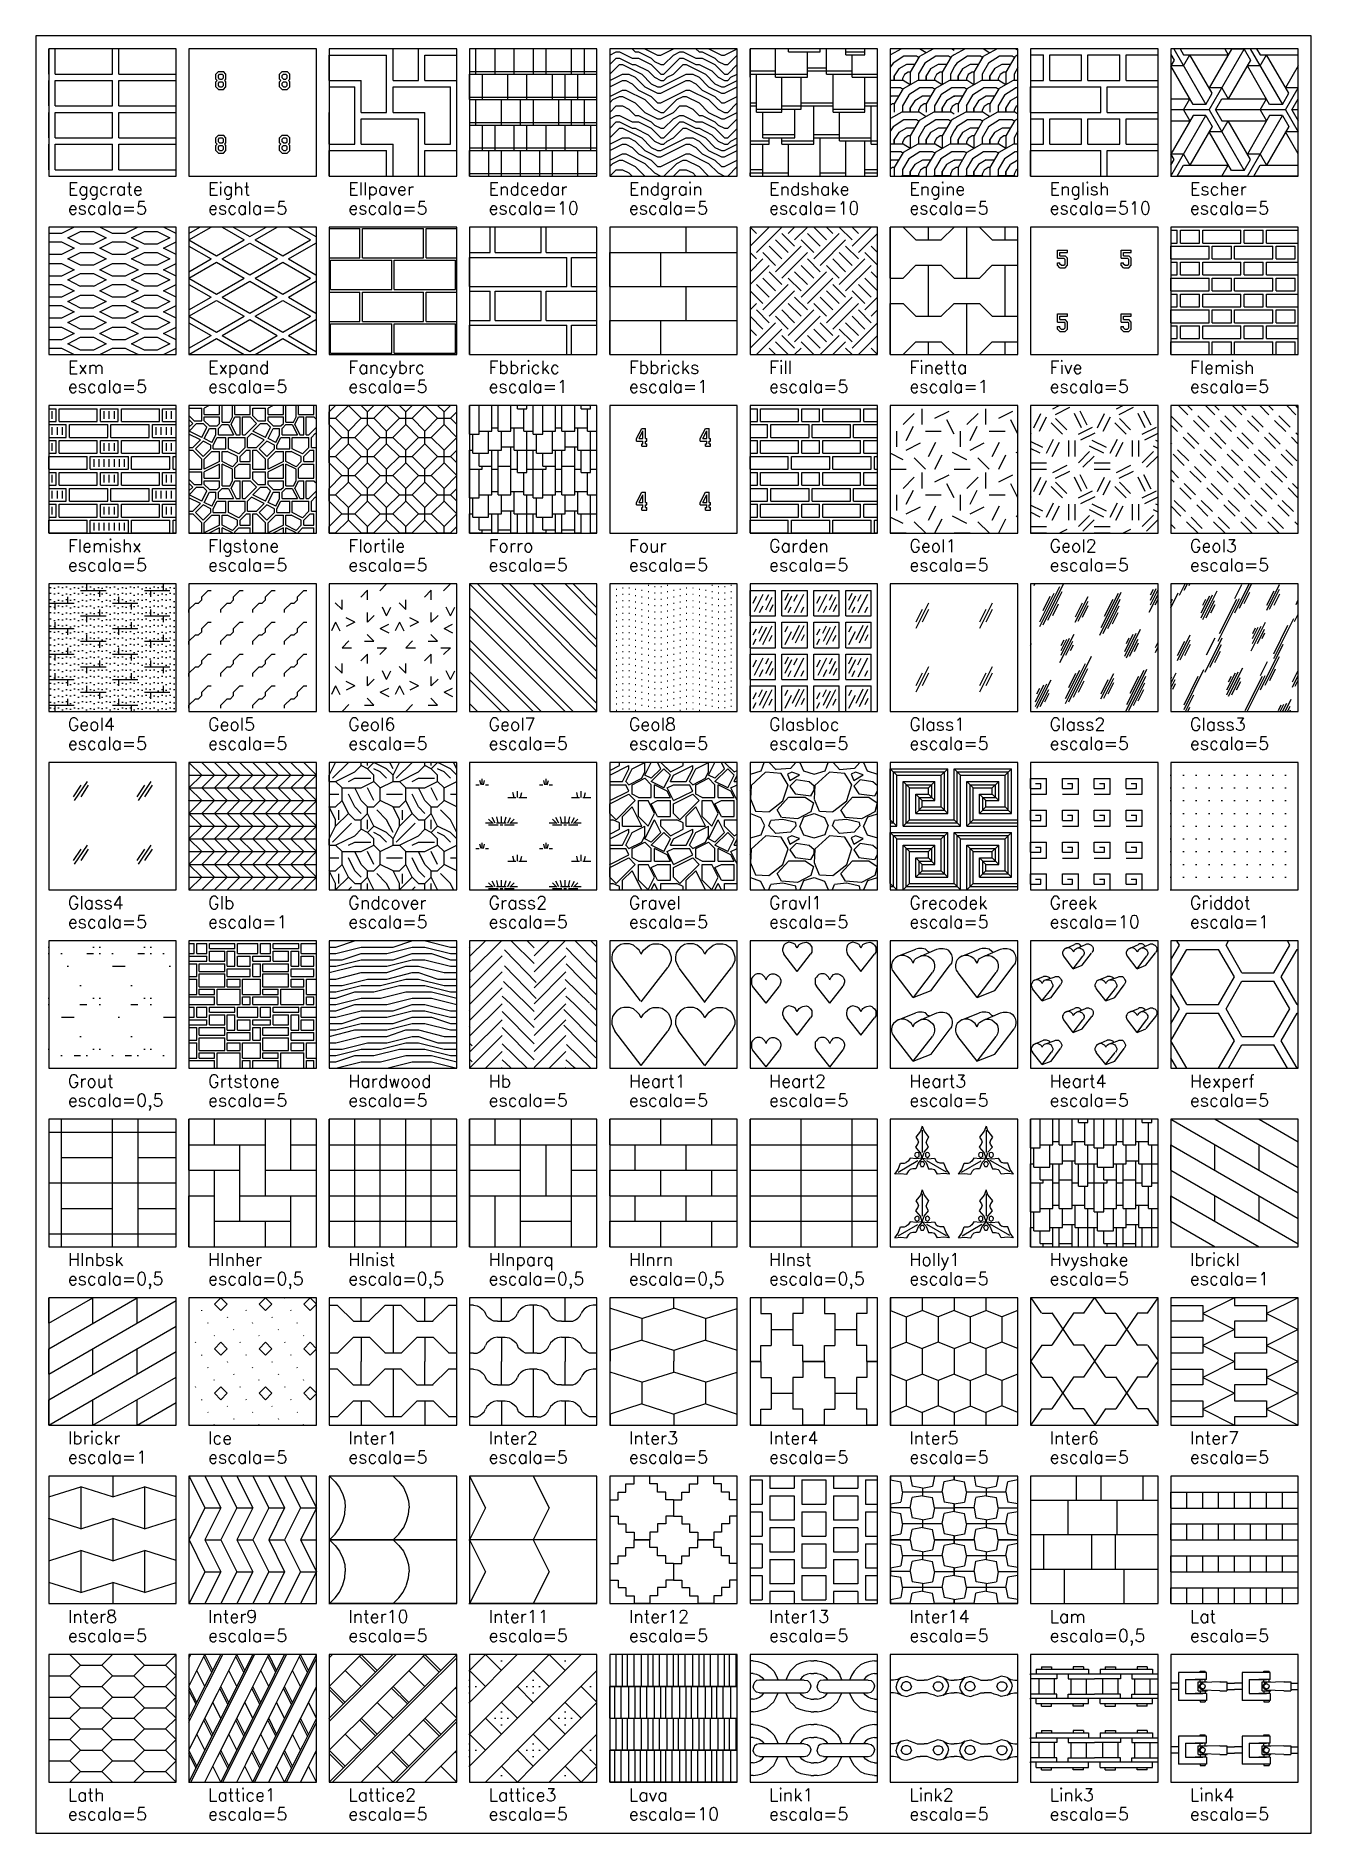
# Model space of a CAD drawing. Header units: inches. Extents: x -1 to 462, y -162 to 137.
# Drawn here: x 362 to 462, y -4 to 137 of the extents above; entities that cross this region are included whole.
import ezdxf

# ---------------------------------------------------------------- set-up
doc = ezdxf.new("R2010")
doc.units = ezdxf.units.IN
doc.header["$MEASUREMENT"] = 0
doc.layers.add('FORMATO', color=7, linetype='Continuous', plot=False)
for name, color, linetype in [('HATCH', 7, 'Continuous'), ('RECTANGLE', 7, 'Continuous'), ('TEXT', 5, 'Continuous')]:
    doc.layers.add(name, color=color, linetype=linetype)
doc.styles.add('nr', font='simplex.shx')

msp = doc.modelspace()

# ---------------------------------------------------------------- texts
at = {"layer": 'TEXT', "style": 'nr'}
for s, p in [('Eggcrate', (364.5, 124.5)), ('Eight', (375.5, 124.5)), ('Ellpaver', (386.5, 124.5)), ('Endcedar', (397.5, 124.5)), ('Endgrain', (408.5, 124.5)), ('Endshake', (419.5, 124.5)), ('Engine', (430.5, 124.5)), ('English', (441.5, 124.5)), ('Escher', (452.5, 124.5)), ('escala=5', (364.5, 123)), ('escala=5', (375.5, 123)), ('escala=5', (386.5, 123)), ('escala=10', (397.5, 123)), ('escala=5', (408.5, 123)), ('escala=10', (419.5, 123)), ('escala=5', (430.5, 123)), ('escala=510', (441.5, 123)), ('escala=5', (452.5, 123)), ('Exm', (364.5, 110.5)), ('Expand', (375.5, 110.5)), ('Fancybrc', (386.5, 110.5)), ('Fbbrickc', (397.5, 110.5)), ('Fbbricks', (408.5, 110.5)), ('Fill', (419.5, 110.5)), ('Finetta', (430.5, 110.5)), ('Five', (441.5, 110.5)), ('Flemish', (452.5, 110.5)), ('escala=5', (364.5, 109)), ('escala=5', (375.5, 109)), ('escala=5', (386.5, 109)), ('escala=1', (397.5, 109)), ('escala=1', (408.5, 109)), ('escala=5', (419.5, 109)), ('escala=1', (430.5, 109)), ('escala=5', (441.5, 109)), ('escala=5', (452.5, 109)), ('Flemishx', (364.5, 96.5)), ('Flgstone', (375.5, 96.5)), ('Flortile', (386.5, 96.5)), ('Forro', (397.5, 96.5)), ('Four', (408.5, 96.5)), ('Garden', (419.5, 96.5)), ('Geol1', (430.5, 96.5)), ('Geol2', (441.5, 96.5)), ('Geol3', (452.5, 96.5)), ('escala=5', (364.5, 95)), ('escala=5', (375.5, 95)), ('escala=5', (386.5, 95)), ('escala=5', (397.5, 95)), ('escala=5', (408.5, 95)), ('escala=5', (419.5, 95)), ('escala=5', (430.5, 95)), ('escala=5', (441.5, 95)), ('escala=5', (452.5, 95)), ('Geol4', (364.5, 82.5)), ('Geol5', (375.5, 82.5)), ('Geol6', (386.5, 82.5)), ('Geol7', (397.5, 82.5)), ('Geol8', (408.5, 82.5)), ('Glasbloc', (419.5, 82.5)), ('Glass1', (430.5, 82.5)), ('Glass2', (441.5, 82.5)), ('Glass3', (452.5, 82.5)), ('escala=5', (364.5, 81)), ('escala=5', (375.5, 81)), ('escala=5', (386.5, 81)), ('escala=5', (397.5, 81)), ('escala=5', (408.5, 81)), ('escala=5', (419.5, 81)), ('escala=5', (430.5, 81)), ('escala=5', (441.5, 81)), ('escala=5', (452.5, 81)), ('Glass4', (364.5, 68.5)), ('Glb', (375.5, 68.5)), ('Gndcover', (386.5, 68.5)), ('Grass2', (397.5, 68.5)), ('Gravel', (408.5, 68.5)), ('Gravl1', (419.5, 68.5)), ('Grecodek', (430.5, 68.5)), ('Greek', (441.5, 68.5)), ('Griddot', (452.5, 68.5)), ('escala=5', (364.5, 67)), ('escala=1', (375.5, 67)), ('escala=5', (386.5, 67)), ('escala=5', (397.5, 67)), ('escala=5', (408.5, 67)), ('escala=5', (419.5, 67)), ('escala=5', (430.5, 67)), ('escala=10', (441.5, 67)), ('escala=1', (452.5, 67)), ('Grout', (364.5, 54.5)), ('Grtstone', (375.5, 54.5)), ('Hardwood', (386.5, 54.5)), ('Hb', (397.5, 54.5)), ('Heart1', (408.5, 54.5)), ('Heart2', (419.5, 54.5)), ('Heart3', (430.5, 54.5)), ('Heart4', (441.5, 54.5)), ('Hexperf', (452.5, 54.5)), ('escala=0,5', (364.5, 53)), ('escala=5', (375.5, 53)), ('escala=5', (386.5, 53)), ('escala=5', (397.5, 53)), ('escala=5', (408.5, 53)), ('escala=5', (419.5, 53)), ('escala=5', (430.5, 53)), ('escala=5', (441.5, 53)), ('escala=5', (452.5, 53)), ('Hlnbsk', (364.5, 40.5)), ('Hlnher', (375.5, 40.5)), ('Hlnist', (386.5, 40.5)), ('Hlnparq', (397.5, 40.5)), ('Hlnrn', (408.5, 40.5)), ('Hlnst', (419.5, 40.5)), ('Holly1', (430.5, 40.5)), ('Hvyshake', (441.5, 40.5)), ('Ibrickl', (452.5, 40.5)), ('escala=0,5', (364.5, 39)), ('escala=0,5', (375.5, 39)), ('escala=0,5', (386.5, 39)), ('escala=0,5', (397.5, 39)), ('escala=0,5', (408.5, 39)), ('escala=0,5', (419.5, 39)), ('escala=5', (430.5, 39)), ('escala=5', (441.5, 39)), ('escala=1', (452.5, 39)), ('Ibrickr', (364.5, 26.5)), ('Ice', (375.5, 26.5)), ('Inter1', (386.5, 26.5)), ('Inter2', (397.5, 26.5)), ('Inter3', (408.5, 26.5)), ('Inter4', (419.5, 26.5)), ('Inter5', (430.5, 26.5)), ('Inter6', (441.5, 26.5)), ('Inter7', (452.5, 26.5)), ('escala=1', (364.5, 25)), ('escala=5', (375.5, 25)), ('escala=5', (386.5, 25)), ('escala=5', (397.5, 25)), ('escala=5', (408.5, 25)), ('escala=5', (419.5, 25)), ('escala=5', (430.5, 25)), ('escala=5', (441.5, 25)), ('escala=5', (452.5, 25)), ('Inter8', (364.5, 12.5)), ('Inter9', (375.5, 12.5)), ('Inter10', (386.5, 12.5)), ('Inter11', (397.5, 12.5)), ('Inter12', (408.5, 12.5)), ('Inter13', (419.5, 12.5)), ('Inter14', (430.5, 12.5)), ('Lam', (441.5, 12.5)), ('Lat', (452.5, 12.5)), ('escala=5', (364.5, 11)), ('escala=5', (375.5, 11)), ('escala=5', (386.5, 11)), ('escala=5', (397.5, 11)), ('escala=5', (408.5, 11)), ('escala=5', (419.5, 11)), ('escala=5', (430.5, 11)), ('escala=0,5', (441.5, 11)), ('escala=5', (452.5, 11)), ('Lath', (364.5, -1.5)), ('Lattice1', (375.5, -1.5)), ('Lattice2', (386.5, -1.5)), ('Lattice3', (397.5, -1.5)), ('Lava', (408.5, -1.5)), ('Link1', (419.5, -1.5)), ('Link2', (430.5, -1.5)), ('Link3', (441.5, -1.5)), ('Link4', (452.5, -1.5)), ('escala=5', (364.5, -3)), ('escala=5', (375.5, -3)), ('escala=5', (386.5, -3)), ('escala=5', (397.5, -3)), ('escala=10', (408.5, -3)), ('escala=5', (419.5, -3)), ('escala=5', (430.5, -3)), ('escala=5', (441.5, -3)), ('escala=5', (452.5, -3))]:
    msp.add_text(s, height=1, dxfattribs=at).set_placement(p)

# ---------------------------------------------------------------- hatches: boundary and pattern name
at = {"layer": 'HATCH'}
h = msp.add_hatch(dxfattribs=at)
h.set_pattern_fill('EGGCRATE', color=256, scale=5, style=0)
h.set_pattern_definition([(0, (363.5, 126), (5, 2.5), [4.5, -0.5]), (0, (363.5, 126.5), (5, 2.5), [4.5, -0.5]), (90, (363.5, 126.5), (-5, 2.5), [2, -0.5]), (90, (363, 126.5), (-5, 2.5), [2, -0.5])])
h.paths.add_polyline_path([(363, 126), (373, 126), (373, 136), (363, 136)])
h = msp.add_hatch(dxfattribs=at)
h.set_pattern_fill('EIGHT', color=256, scale=5, style=0)
h.set_pattern_definition([(0, (376.3, 127.8), (5, 5), [0.4, -4.6]), (0, (376.4, 128), (5, 5), [0.2, -4.8]), (0, (376.4, 128.4), (5, 5), [0.2, -4.8]), (0, (376.4, 128.6), (5, 5), [0.2, -4.8]), (0, (376.4, 129), (5, 5), [0.2, -4.8]), (0, (376.3, 129.2), (5, 5), [0.4, -4.6]), (90, (376.1, 128), (-5, 5), [0.4, -0.2, 0.4, -4]), (90, (376.3, 128.1), (-5, 5), [0.2, -0.4, 0.2, -4.2]), (90, (376.7, 128.1), (-5, 5), [0.2, -0.4, 0.2, -4.2]), (90, (376.9, 128), (-5, 5), [0.4, -0.2, 0.4, -4]), (45, (376.7, 127.8), (6e-16, 5), [0.2828, -6.7882]), (45, (376.6, 128), (6e-16, 5), [0.1414, -6.9296]), (45, (376.8, 128.5), (6e-16, 5), [0.1414, -6.9296]), (45, (376.6, 128.6), (6e-16, 5), [0.1414, -6.9296]), (45, (376.3, 128.9), (6e-16, 5), [0.1414, -6.9296]), (45, (376.3, 128.3), (6e-16, 5), [0.1414, -6.9296]), (45, (376.1, 128.4), (6e-16, 5), [0.1414, -6.9296]), (45, (376.1, 129), (6e-16, 5), [0.2828, -6.7882]), (135, (376.3, 127.8), (-5, 6e-16), [0.2828, -6.7882]), (135, (376.4, 128), (-5, 6e-16), [0.1414, -6.9296]), (135, (376.2, 128.5), (-5, 6e-16), [0.1414, -6.9296]), (135, (376.4, 128.6), (-5, 6e-16), [0.1414, -6.9296]), (135, (376.7, 128.3), (-5, 6e-16), [0.1414, -6.9296]), (135, (376.9, 128.4), (-5, 6e-16), [0.1414, -6.9296]), (135, (376.7, 128.9), (-5, 6e-16), [0.1414, -6.9296]), (135, (376.9, 129), (-5, 6e-16), [0.2828, -6.7882])])
h.paths.add_polyline_path([(374, 126), (384, 126), (384, 136), (374, 136)])
h = msp.add_hatch(dxfattribs=at)
h.set_pattern_fill('ELLPAVER', color=256, scale=5, style=0)
h.set_pattern_definition([(0, (385, 128), (2.5, 2.5), [4.5, -3]), (0, (385, 128.5), (2.5, 2.5), [2, -0.5, 2.5, -2.5]), (90, (387.5, 128.5), (2.5, 2.5), [2, -0.5, 2.5, -2.5]), (90, (389.5, 131), (2.5, 2.5), [4.5, -3])])
h.paths.add_polyline_path([(385, 126), (395, 126), (395, 136), (385, 136)])
h = msp.add_hatch(dxfattribs=at)
h.set_pattern_fill('ENDCEDAR', color=256, scale=10, style=0)
h.set_pattern_definition([(0, (396, 126), (10, 2), [10]), (0, (396, 126.2), (10, 2), [10]), (90, (396, 126), (-10, 10), [2, -4, 2, -2]), (90, (396.5, 130), (-10, 10), [2, -2, 2, -4]), (90, (397, 128), (-10, 10), [2, -2, 2, -4]), (90, (397.5, 126), (-10, 10), [2, -8]), (90, (398, 128), (-10, 10), [2, -4, 2, -2]), (90, (398.5, 126), (-10, 10), [2, -2, 2, -4]), (90, (399, 132), (-10, 10), [2, -8]), (90, (399.5, 128), (-10, 10), [2, -4, 2, -2]), (90, (400, 126), (-10, 10), [2, -2, 2, -4]), (90, (400.5, 128), (-10, 10), [2, -2, 2, -4]), (90, (401, 130), (-10, 10), [2, -2, 2, -4]), (90, (401.5, 126), (-10, 10), [2, -8]), (90, (402, 128), (-10, 10), [2, -4, 2, -2]), (90, (402.5, 126), (-10, 10), [2, -4, 2, -2]), (90, (403, 130), (-10, 10), [2, -8]), (90, (403.5, 128), (-10, 10), [2, -2, 2, -4]), (90, (404, 130), (-10, 10), [2, -2, 2, -4]), (90, (404.5, 126), (-10, 10), [2, -4, 2, -2]), (90, (405, 130), (-10, 10), [2, -2, 2, -4]), (90, (405.5, 128), (-10, 10), [2, -8])])
h.paths.add_polyline_path([(396, 126), (406, 126), (406, 136), (396, 136)])
h = msp.add_hatch(dxfattribs=at)
h.set_pattern_fill('ENDGRAIN', color=256, scale=5, style=0)
h.set_pattern_definition([(0, (411, 126), (5, 5), [0.25, -4.75]), (0, (407.5, 126.5), (5, 5), [0.5, -4.5]), (0, (410.75, 126.75), (5, 5), [0.25, -4.75]), (0, (407.75, 127.25), (5, 5), [0.25, -4.75]), (0, (410.75, 127.5), (5, 5), [0.25, -4.75]), (0, (408, 127.75), (5, 5), [0.25, -4.75]), (0, (410.75, 128), (5, 5), [0.25, -4.75]), (0, (408, 128.5), (5, 5), [0.25, -2.75, 0.25, -1.75]), (0, (408, 129), (5, 5), [0.5, -2.5, 0.25, -1.75]), (0, (407.75, 129.75), (5, 5), [0.25, -0.75, 0.25, -2, 0.25, -1.5]), (0, (407.5, 130.25), (5, 5), [0.25, -1, 0.5, -3.25]), (0, (410.75, 130.5), (5, 5), [0.25, -4.75]), (0, (407.5, 130.75), (5, 5), [0.25, -1.25, 0.25, -3.25]), (45, (407, 126), (6e-16, 5), [0.7071, -6.364]), (45, (411.25, 126), (6e-16, 5), [1.4142, -5.6569]), (45, (411.25, 128.5), (6e-16, 5), [0.3535, -6.7175]), (45, (407, 129), (6e-16, 5), [1.0607, -6.0104]), (45, (411.25, 129), (6e-16, 5), [1.7678, -5.3033]), (45, (411.25, 129.75), (6e-16, 5), [1.0607, -6.0104]), (315, (410.25, 130.25), (5, -1e-15), [0.3535, -6.7175]), (315, (408.5, 126.25), (5, -1e-15), [0.7071, -6.364]), (315, (408.75, 128.25), (5, -1e-15), [0.7071, -6.364]), (315, (410.25, 127.25), (5, -1e-15), [0.7071, -6.364]), (315, (410, 129.25), (5, -1e-15), [0.7071, -6.364]), (315, (410.25, 129.75), (5, -1e-15), [1.0607, -6.0104]), (315, (409, 126.75), (5, -1e-15), [1.0607, -6.0104]), (315, (409.75, 127), (5, -1e-15), [1.0607, -6.0104]), (315, (409, 128.75), (5, -1e-15), [1.0607, -6.0104]), (315, (409.5, 129), (5, -1e-15), [1.0607, -6.0104]), (26.565, (407.25, 127), (5, 2e-09), [0.559, -10.6213]), (26.565, (411, 126.75), (5, 2e-09), [2.2361, -8.9443]), (26.565, (411, 127.5), (5, 2e-09), [2.2361, -8.9443]), (26.565, (411, 128), (5, 2e-09), [2.23607, -3.35, 1.11805, -4.4762]), (26.565, (411.5, 128.75), (5, 2e-09), [0.559, -10.6213]), (26.565, (407, 130.5), (5, 2e-09), [0.559, -10.6213]), (26.565, (411, 130.5), (5, 2e-09), [1.118, -10.0623]), (333.435, (409.75, 126), (5, -2e-09), [1.118, -10.0623]), (333.435, (408, 127.25), (5, -2e-09), [1.118, -10.0623]), (333.435, (408, 126.5), (5, -2e-09), [0.559, -10.6213]), (333.435, (408.25, 127.75), (5, -2e-09), [1.677, -9.5033]), (333.435, (409.25, 127.75), (5, -2e-09), [1.118, -10.0623]), (333.435, (409.75, 128), (5, -2e-09), [1.118, -10.0623]), (333.435, (408.25, 128.5), (5, -2e-09), [0.559, -10.6213]), (333.435, (408.5, 129), (5, -2e-09), [0.559, -10.6213]), (333.435, (410.5, 130), (5, -2e-09), [0.559, -10.6213]), (333.435, (410.25, 128.25), (5, -2e-09), [0.559, -10.6213]), (333.435, (408, 129.75), (5, -2e-09), [1.677, -9.5033]), (333.435, (407.75, 130.25), (5, -2e-09), [1.118, -10.0623]), (333.435, (410.5, 128.75), (5, -2e-09), [0.559, -5.031, 0.559, -5.03134]), (333.435, (409, 129.75), (5, -2e-09), [1.118, -10.0623]), (333.435, (409.25, 130.25), (5, -2e-09), [1.118, -10.0623]), (333.435, (407.75, 130.75), (5, -2e-09), [1.118, -10.0623]), (333.435, (409.25, 130.75), (5, -2e-09), [1.118, -10.0623])])
h.paths.add_polyline_path([(407, 126), (417, 126), (417, 136), (407, 136)])
h = msp.add_hatch(dxfattribs=at)
h.set_pattern_fill('ENDSHAKE', color=256, scale=10, style=0)
h.set_pattern_definition([(0, (419, 126), (10, 10), [6.5, -3.5]), (0, (423.5, 126.25), (10, 10), [2, -1.5, 4, -2.5]), (0, (427, 126.5), (10, 10), [2, -8]), (0, (427.5, 128.5), (10, 10), [2, -1, 2.5, -4.5]), (0, (420.5, 128.75), (10, 10), [2.5, -2, 4.5, -1]), (0, (419, 129), (10, 10), [2.5, -1.5, 4.5, -1.5]), (0, (419, 129.25), (10, 10), [2.5, -1.5, 2, -4]), (0, (418.5, 131), (10, 10), [2, -4, 2.5, -1.5]), (0, (418.5, 131.25), (10, 10), [3.5, -2.5, 2.5, -1.5]), (0, (420.5, 131.5), (10, 10), [4, -2.5, 1.5, -2]), (0, (422, 131.75), (10, 10), [2.5, -2.5, 1.5, -3.5]), (0, (420, 133.75), (10, 10), [2.5, -3.5, 2, -2]), (0, (424, 134), (10, 10), [8.5, -1.5]), (0, (422.5, 134.25), (10, 10), [3.5, -2, 2, -2.5]), (0, (422.5, 134.5), (10, 10), [1.5, -8.5]), (0, (425.5, 135.5), (10, 10), [1.5, -8.5]), (0, (421, 135.75), (10, 10), [2.5, -2, 1.5, -4]), (90, (418, 133.75), (-10, 10), [2.5, -7.5]), (90, (418.5, 131), (-10, 10), [3, -7]), (90, (419, 126), (-10, 10), [2.5, -0.5, 2, -5]), (90, (419.5, 128.5), (-10, 10), [0.5, -9.5]), (90, (420, 133.75), (-10, 10), [2.25, -7.75]), (90, (420.5, 128.5), (-10, 10), [0.5, -2, 2.75, -4.75]), (90, (421, 135.75), (-10, 10), [2.75, -7.25]), (90, (421.5, 129), (-10, 10), [2.25, -7.75]), (90, (422, 131.25), (-10, 10), [2.5, -7.5]), (90, (422.5, 133.75), (-10, 10), [2, -8]), (90, (423, 128.5), (-10, 10), [3, -7]), (90, (423.5, 135.75), (-10, 10), [3.25, -6.75]), (90, (424, 134), (-10, 10), [2, -8]), (90, (424.5, 131), (-10, 10), [3, -7]), (90, (425, 128.75), (-10, 10), [2.25, -7.75]), (90, (425.5, 135.5), (-10, 10), [3.25, -6.75]), (90, (426, 133.75), (-10, 10), [1.75, -8.25]), (90, (427, 131), (-10, 10), [2.75, -1.75, 3.25, -2.25]), (90, (427.5, 128.5), (-10, 10), [3, -7])])
h.paths.add_polyline_path([(418, 126), (428, 126), (428, 136), (418, 136)])
h = msp.add_hatch(dxfattribs=at)
h.set_pattern_fill('ENGINE', color=256, scale=5, style=0, pattern_type=2)
h.set_pattern_definition([(90, (429.3, 128.5), (-5, 5), [0.35, -4.65]), (209.0546, (429.9, 131), (-35.000002, -20), [1.02957, -50.4486]), (180, (431.25, 131), (-5, -5), [1.35, -3.65]), (147.529, (431.8, 130.65), (-39.999994, 25.000007), [0.65192, -64.5401]), (236.31, (429.2, 129.85), (-5, -10), [0.36056, -17.6672]), (212.9052, (430.05, 130.4), (70.0000337, 44.9999504), [1.01242, -100.22986]), (180, (431.05, 130.4), (-5, -5), [1, -4]), (146.31, (431.2, 130.3), (-10, 5), [0.1803, -17.8475]), (270, (429.3, 128.85), (5, -5), [0.35, -4.65]), (237.5288, (429.65, 129.4), (-25.000007, -39.999994), [0.65192, -64.5401]), (210.2564, (430.25, 129.75), (35.000012, 19.999974), [0.69462, -68.7676]), (180, (430.9, 129.75), (-5, -5), [0.65, -4.35]), (270, (429.95, 128.65), (5, -5), [0.15, -4.85]), (243.435, (430.1, 128.95), (5, 5), [0.3354, -10.8449]), (213.69, (430.4, 129.15), (10, 5), [0.36056, -17.6672]), (180, (430.55, 129.15), (-5, -5), [0.15, -4.85]), (180, (429.3, 126.65), (-5, -5), [0.15, -4.85]), (213.69, (429.15, 126.65), (10, 5), [0.1803, -17.8475]), (180, (429.65, 127.25), (-5, -5), [0.65, -4.35]), (146.31, (429.95, 127.8), (-10, 5), [0.1803, -17.8475]), (180, (429.8, 127.9), (-5, -5), [0.8, -4.2]), (147.5288, (430.55, 128.15), (-39.999994, 25.000007), [0.65192, -64.5401]), (180, (430, 128.5), (-5, -5), [1, -4]), (90, (430.55, 126), (-5, 5), [0.35, -4.65]), (270, (429.3, 126.65), (5, -5), [0.65, -4.35]), (239.7436, (430, 127.85), (-19.999974, -35.000012), [1.38925, -68.07298]), (209.4759, (431.15, 128.5), (79.9999936, 45.000014), [1.32099, -130.77747]), (180, (432.5, 128.5), (-5, -5), [1.35, -3.65]), (147.529, (433.05, 128.15), (-39.999994, 25.000007), [0.65192, -64.5401]), (270, (429.95, 126.5), (5, -5), [0.5, -4.5]), (239.5345, (430.45, 127.35), (-34.999952, -60.0000254), [0.98615, -97.62926]), (212.9052, (431.3, 127.9), (70.0000337, 44.9999504), [1.01242, -100.22986]), (180, (432.3, 127.9), (-5, -5), [1, -4]), (146.31, (432.45, 127.8), (-10, 5), [0.1803, -17.8475]), (270, (430.55, 126.35), (5, -5), [0.35, -4.65]), (237.5288, (430.9, 126.9), (-25.000007, -39.999994), [0.65192, -64.5401]), (210.2564, (431.5, 127.25), (35.000012, 19.999974), [0.69462, -68.7676]), (180, (432.15, 127.25), (-5, -5), [0.65, -4.35]), (270, (431.2, 126.15), (5, -5), [0.15, -4.85]), (243.435, (431.35, 126.45), (5, 5), [0.3354, -10.8449]), (213.69, (431.65, 126.65), (10, 5), [0.36056, -17.6672]), (180, (431.8, 126.65), (-5, -5), [0.15, -4.85]), (180, (433.05, 129.15), (-5, -5), [0.15, -4.85]), (213.69, (432.9, 129.15), (10, 5), [0.3606, -17.6672]), (243.435, (432.6, 128.95), (5, 5), [0.3354, -10.8449]), (270, (432.45, 128.65), (5, -5), [0.15, -4.85]), (180, (433.4, 129.75), (-5, -5), [0.65, -4.35]), (210.2564, (432.75, 129.75), (35.000012, 19.999974), [0.69462, -68.7676]), (237.529, (432.15, 129.4), (-25.000007, -39.999994), [0.65192, -64.5401]), (270, (431.8, 128.85), (5, -5), [0.35, -4.65]), (146.31, (433.7, 130.3), (-10, 5), [0.1803, -17.8475]), (180, (433.55, 130.4), (-5, -5), [1, -4]), (212.9052, (432.55, 130.4), (70.000034, 44.9999504), [1.01242, -100.22986]), (239.5345, (431.7, 129.85), (-34.999952, -60.0000254), [0.98615, -97.62926]), (270, (431.2, 129), (5, -5), [0.5, -4.5]), (149.036, (434, 130.85), (14.99999, -10.00001), [0.29155, -28.8632]), (180, (433.75, 131), (-5, -5), [1.35, -3.65]), (209.476, (432.4, 131), (79.9999936, 45.000014), [1.32099, -130.77747]), (239.7436, (431.25, 130.35), (-19.999974, -35.000012), [1.38925, -68.07298]), (270, (430.55, 129.15), (5, -5), [1, -4]), (90, (431.8, 128.5), (-5, 5), [0.35, -4.65]), (90, (433.05, 126), (-5, 5), [0.35, -4.65]), (270, (431.8, 126.65), (5, -5), [0.65, -4.35]), (239.7436, (432.5, 127.85), (-19.999974, -35.000012), [1.38925, -68.07298]), (209.476, (433.65, 128.5), (79.9999936, 45.000014), [1.32099, -130.77747]), (180, (434, 128.5), (-5, -5), [0.35, -4.65]), (270, (432.45, 126.5), (5, -5), [0.5, -4.5]), (239.5345, (432.95, 127.35), (-34.999952, -60.0000254), [0.98615, -97.62926]), (212.9052, (433.8, 127.9), (70.0000337, 44.9999504), [1.01242, -100.22986]), (180, (434, 127.9), (-5, -5), [0.2, -4.8]), (270, (433.05, 126.35), (5, -5), [0.35, -4.65]), (237.529, (433.4, 126.9), (-25.000007, -39.999994), [0.65192, -64.5401]), (210.2564, (434, 127.25), (35.000012, 19.999974), [0.69462, -68.7676]), (0, (434, 127.25), (5, 5), [0, -5]), (270, (433.7, 126.15), (5, -5), [0.15, -4.85]), (243.435, (433.85, 126.45), (5, 5), [0.3354, -10.8449]), (213.69, (434, 126.55), (10, 5), [0.1803, -17.8475]), (241.3895, (434, 129.55), (25.000034, 44.999982), [0.6265, -62.02332]), (270, (433.7, 129), (5, -5), [0.5, -4.5]), (210.964, (434, 130.5), (-14.99999, -10.00001), [0.29155, -28.8632]), (239.7436, (433.75, 130.35), (-19.999974, -35.000012), [1.38925, -68.07298]), (270, (433.05, 129.15), (5, -5), [1, -4])])
h.paths.add_polyline_path([(429, 126), (439, 126), (439, 136), (429, 136)])
h = msp.add_hatch(dxfattribs=at)
h.set_pattern_fill('ENGLISH', color=256, scale=10, style=0)
h.set_pattern_definition([(0, (440, 126), (6, 5), [5.5, -0.5]), (0, (440, 128), (6, 5), [5.5, -0.5]), (0, (441.5, 128.5), (6, 5), [2.5, -0.5]), (0, (441.5, 130.5), (6, 5), [2.5, -0.5]), (90, (440, 126), (-6, 5), [2, -3]), (90, (445.5, 126), (-6, 5), [2, -3]), (90, (441, 128.5), (-3, 5), [2, -3]), (90, (441.5, 128.5), (-3, 5), [2, -3])])
h.paths.add_polyline_path([(440, 126), (450, 126), (450, 136), (440, 136)])
h = msp.add_hatch(dxfattribs=at)
h.set_pattern_fill('ESCHER', color=256, scale=5, style=0)
h.set_pattern_definition([(60, (451, 126), (-6, -1e-09), [5.5, -0.5]), (180, (451, 126), (3, -5.1962), [5.5, -0.5]), (300, (451, 126), (6, -1e-09), [5.5, -0.5]), (60, (451.5, 126), (-6, -1e-09), [1, -5]), (300, (451.5, 126), (6, -1e-09), [1, -5]), (60, (450.75, 126.433), (-6, -1e-09), [1, -5]), (180, (450.75, 126.433), (3, -5.1962), [1, -5]), (300, (450.75, 125.567), (6, -1e-09), [1, -5]), (180, (450.75, 125.567), (3, -5.1962), [1, -5]), (60, (449, 126), (-6, -1e-09), [1, -5]), (300, (449, 126), (6, -1e-09), [1, -5]), (60, (452, 124.268), (-6, -1e-09), [1, -5]), (180, (452, 124.268), (3, -5.1962), [1, -5]), (300, (452, 127.732), (6, -1e-09), [1, -5]), (180, (452, 127.732), (3, -5.1962), [1, -5]), (0, (452, 126.866), (-3, 5.1962), [3.5, -2.5]), (0, (452, 125.134), (-3, 5.1962), [3.5, -2.5]), (120, (451.25, 127.299), (-6, 1e-09), [3.5, -2.5]), (120, (449.75, 126.433), (-6, 1e-09), [3.5, -2.5]), (240, (449.75, 125.567), (3, -5.1962), [3.5, -2.5]), (240, (451.25, 124.701), (3, -5.1962), [3.5, -2.5])])
h.paths.add_polyline_path([(451, 126), (461, 126), (461, 136), (451, 136)])
h = msp.add_hatch(dxfattribs=at)
h.set_pattern_fill('EXM', color=256, scale=5, style=0, pattern_type=2)
h.set_pattern_definition([(153.435, (368, 116.5), (5, -5), [1.118, -10.0623]), (26.565, (364.5, 116.15), (5, 5), [1.118, -10.0623]), (0, (365.5, 116.65), (5, 5), [1, -4]), (333.435, (366.5, 116.65), (-5, 5), [1.118, -10.0623]), (206.565, (367.5, 116.15), (-5, -5), [1.118, -10.0623]), (180, (366.5, 115.65), (-5, -5), [1, -4]), (153.435, (365.5, 115.65), (5, -5), [1.118, -10.0623]), (26.565, (367, 115.35), (5, 5), [1.118, -10.0623]), (153.435, (368, 114.85), (5, -5), [1.118, -10.0623]), (26.565, (364.5, 114.5), (5, 5), [1.118, -10.0623]), (0, (365.5, 115), (5, 5), [1, -4]), (333.435, (366.5, 115), (-5, 5), [1.118, -10.0623]), (206.565, (367.5, 114.5), (-5, -5), [1.118, -10.0623]), (180, (366.5, 114), (-5, -5), [1, -4]), (153.435, (365.5, 114), (5, -5), [1.118, -10.0623]), (26.565, (367, 113.65), (5, 5), [1.118, -10.0623]), (153.435, (368, 113.15), (5, -5), [1.118, -10.0623]), (26.565, (367, 112), (5, 5), [1.118, -10.0623]), (26.565, (364.5, 112.85), (5, 5), [1.118, -10.0623]), (0, (365.5, 113.35), (5, 5), [1, -4]), (333.435, (366.5, 113.35), (-5, 5), [1.118, -10.0623]), (206.565, (367.5, 112.85), (-5, -5), [1.118, -10.0623]), (180, (366.5, 112.35), (-5, -5), [1, -4]), (153.435, (365.5, 112.35), (5, -5), [1.118, -10.0623]), (0, (363, 112.5), (5, 5), [1, -4]), (333.435, (364, 112.5), (-5, 5), [1.118, -10.0623]), (0, (363, 114.15), (5, 5), [1, -4]), (333.435, (364, 114.15), (-5, 5), [1.118, -10.0623]), (206.565, (365, 113.65), (-5, -5), [1.118, -10.0623]), (180, (364, 113.15), (-5, -5), [1, -4]), (0, (363, 115.85), (5, 5), [1, -4]), (333.435, (364, 115.85), (-5, 5), [1.118, -10.0623]), (206.565, (365, 115.35), (-5, -5), [1.118, -10.0623]), (180, (364, 114.85), (-5, -5), [1, -4]), (206.565, (365, 117), (-5, -5), [1.118, -10.0623]), (180, (364, 116.5), (-5, -5), [1, -4])])
h.paths.add_polyline_path([(363, 112), (373, 112), (373, 122), (363, 122)])
h = msp.add_hatch(dxfattribs=at)
h.set_pattern_fill('EXPAND', color=256, scale=5, style=0, pattern_type=2)
h.set_pattern_definition([(30, (374, 112), (7e-10, 3), [2.5, -0.5]), (330, (374, 112), (2.5981, 1.5), [2.5, -0.5]), (330, (376.165, 113.25), (2.5981, 1.5), [2.5, -0.5]), (30, (376.165, 113.75), (7e-10, 3), [2.5, -0.5])])
h.paths.add_polyline_path([(374, 112), (384, 112), (384, 122), (374, 122)])
h = msp.add_hatch(dxfattribs=at)
h.set_pattern_fill('FANCYBRC', color=256, scale=5, style=0, pattern_type=2)
h.set_pattern_definition([(0, (385.1, 112.1), (0, 5), [4.8, -0.2]), (0, (385.1, 114.4), (0, 5), [4.8, -0.2]), (0, (387.6, 114.6), (0, 5), [4.8, -0.2]), (0, (387.6, 116.9), (0, 5), [4.8, -0.2]), (90, (385.1, 112.1), (-5, 3e-16), [2.3, -2.7]), (90, (389.9, 112.1), (-5, 3e-16), [2.3, -2.7]), (90, (387.6, 114.6), (-5, 3e-16), [2.3, -2.7]), (90, (387.4, 114.6), (-5, 3e-16), [2.3, -2.7])])
h.paths.add_polyline_path([(385, 112), (395, 112), (395, 122), (385, 122)])
h = msp.add_hatch(dxfattribs=at)
h.set_pattern_fill('FBBRICKC', color=256, style=0, pattern_type=2)
h.set_pattern_definition([(0, (396, 112), (6, 2.66667), [7.625, -4.375]), (0, (404, 112), (6, 2.66667), [3.625, -8.375]), (0, (396, 114.2917), (6, 2.66667), [7.625, -4.375]), (0, (404, 114.2917), (6, 2.66667), [3.625, -8.375]), (90, (396, 112), (-6, 2.6667), [2.2917, -3.0417]), (90, (403.625, 112), (-6, 2.6667), [2.2917, -3.0417]), (90, (404, 112), (-6, 2.6667), [2.2917, -3.0417]), (90, (407.625, 112), (-6, 2.6667), [2.2917, -3.0417])])
h.paths.add_polyline_path([(396, 112), (406, 112), (406, 122), (396, 122)])
h = msp.add_hatch(dxfattribs=at)
h.set_pattern_fill('FBBRICKS', color=256, style=0, pattern_type=2)
h.set_pattern_definition([(0, (407, 112), (0, 2.66667), []), (90, (407, 112), (-6, 2.6667), [2.6667, -2.6667]), (90, (411, 112), (-6, 2.6667), [2.6667, -2.6667])])
h.paths.add_polyline_path([(407, 112), (417, 112), (417, 122), (407, 122)])
h = msp.add_hatch(dxfattribs=at)
h.set_pattern_fill('FILL', color=256, scale=5, style=0)
h.set_pattern_definition([(45, (418, 112.5), (1, 3), [2.82843, -2.82843]), (45, (418.5, 112), (1, 3), [2.82843, -2.82843]), (315, (419, 112), (3, 1), [1.4142, -1.4142]), (315, (419.5, 112.5), (3, 1), [1.4142, -1.4142]), (315, (420, 113), (3, 1), [1.4142, -1.4142]), (315, (420.5, 113.5), (3, 1), [1.4142, -1.4142])])
h.paths.add_polyline_path([(418, 112), (428, 112), (428, 122), (418, 122)])
h = msp.add_hatch(dxfattribs=at)
h.set_pattern_fill('FINETTA', color=256, style=0, pattern_type=2)
h.set_pattern_definition([(0, (428, 112), (3, 3), [2, -4]), (0, (431, 113), (3, 3), [2, -4]), (90, (429, 112), (-3, 3), [4, -2]), (45, (430, 112), (-3, 3), [1.4142, -2.8284]), (135, (428, 112), (-3, -3), [1.4142, -2.8284])])
h.paths.add_polyline_path([(429, 112), (439, 112), (439, 122), (429, 122)])
h = msp.add_hatch(dxfattribs=at)
h.set_pattern_fill('FIVE', color=256, scale=5, style=0)
h.set_pattern_definition([(0, (442.3, 113.8), (5, 5), [0.4, -4.6]), (0, (442.4, 114), (5, 5), [0.2, -4.8]), (0, (442.1, 114.2), (5, 5), [0.2, -4.8]), (0, (442.1, 114.55), (5, 5), [0.5, -4.5]), (0, (442.3, 114.75), (5, 5), [0.4, -4.6]), (0, (442.3, 115), (5, 5), [0.6, -4.4]), (0, (442.1, 115.2), (5, 5), [0.8, -4.2]), (90, (442.1, 114), (-5, 5), [0.2, -0.35, 0.65, -3.8]), (90, (442.3, 114.1), (-5, 5), [0.1, -0.55, 0.25, -4.1]), (90, (442.7, 114.1), (-5, 5), [0.35, -4.65]), (90, (442.9, 114), (-5, 5), [0.55, -0.45, 0.2, -3.8]), (45, (442.6, 114), (6e-16, 5), [0.1414, -6.9296]), (45, (442.7, 113.8), (6e-16, 5), [0.2828, -6.7882]), (135, (442.3, 113.8), (-5, 6e-16), [0.2828, -6.7882]), (135, (442.4, 114), (-5, 6e-16), [0.1414, -6.9296]), (135, (442.7, 114.45), (-5, 6e-16), [0.1414, -6.9296]), (135, (442.9, 114.55), (-5, 6e-16), [0.2828, -6.7882])])
h.paths.add_polyline_path([(440, 112), (450, 112), (450, 122), (440, 122)])
h = msp.add_hatch(dxfattribs=at)
h.set_pattern_fill('FLEMISH', color=256, scale=5, style=0)
h.set_pattern_definition([(0, (451, 112), (2.5, 1.25), [3, -0.25, 1.5, -0.25]), (0, (451, 113), (2.5, 1.25), [3, -0.25, 1.5, -0.25]), (90, (451, 112), (-2.5, 1.25), [1, -1.5]), (90, (454, 112), (-2.5, 1.25), [1, -1.5]), (90, (454.25, 112), (-2.5, 1.25), [1, -1.5]), (90, (455.75, 112), (-2.5, 1.25), [1, -1.5])])
h.paths.add_polyline_path([(451, 112), (461, 112), (461, 122), (451, 122)])
h = msp.add_hatch(dxfattribs=at)
h.set_pattern_fill('FLEMISHX', color=256, scale=5, style=0)
h.set_pattern_definition([(0, (363, 98), (1.625, 2.5), [3, -0.25]), (0, (363, 99), (1.625, 2.5), [3, -0.25]), (0, (363.825, 99.25), (4.875, 2.5), [2.975, -0.25, 1.4, -0.25]), (0, (363.825, 100.25), (4.875, 2.5), [2.975, -0.25, 1.4, -0.25]), (90, (363, 98), (-1.625, 2.5), [1, -4]), (90, (366, 98), (-1.625, 2.5), [1, -4]), (90, (363.575, 99.25), (-4.875, 2.5), [1, -1.5, 1, -1.5]), (90, (363.825, 99.25), (-4.875, 2.5), [1, -1.5, 1, -1.5]), (90, (366.8, 101.75), (-4.875, 2.5), [1, -1.5, 1, -1.5]), (90, (367.05, 101.75), (-4.875, 2.5), [1, -1.5, 1, -1.5]), (90, (366.55, 98.2), (-4.875, 2.5), [0.6, -4.4]), (90, (366.95, 98.2), (-4.875, 2.5), [0.6, -4.4]), (90, (367.35, 98.2), (-4.875, 2.5), [0.6, -0.65, 0.6, -1.9, 0.6, -0.65]), (90, (367.75, 101.95), (-4.875, 2.5), [0.6, -0.65, 0.6, -0.65, 0.6, -1.9]), (90, (363.275, 99.45), (-4.875, 2.5), [0.6, -0.65, 0.6, -0.65, 0.6, -1.9]), (90, (363.675, 100.7), (-4.875, 2.5), [0.6, -4.4]), (90, (364.075, 100.7), (-4.875, 2.5), [0.6, -4.4])])
h.paths.add_polyline_path([(363, 98), (373, 98), (373, 108), (363, 108)])
h = msp.add_hatch(dxfattribs=at)
h.set_pattern_fill('FLGSTONE', color=256, scale=5, style=0)
h.set_pattern_definition([(0, (374, 98), (0, 5), [1, -4]), (0, (377.9, 98.4), (0, 5), [0.9, -4.1]), (0, (378, 98.6), (0, 5), [0.8, -4.2]), (0, (375.8, 99.4), (0, 5), [0.6, -0.2, 0.4, -3.8]), (0, (374, 99.5), (0, 5), [0.3, -4.2, 0.3, -0.2]), (0, (375.9, 99.6), (0, 5), [1, -4]), (0, (378.6, 99.7), (0, 5), [0.7, -4.3]), (0, (376.2, 100.5), (0, 5), [0.7, -0.2, 1.3, -2.8]), (0, (376.3, 100.7), (0, 5), [1.2, -0.2, 0.3, -0.2, 0.2, -2.9]), (0, (375.6, 101.2), (0, 5), [0.5, -4.5]), (0, (375.6, 101.4), (0, 5), [0.6, -4.4]), (0, (376.6, 101.5), (0, 5), [0.5, -4.5]), (0, (374.6, 101.6), (0, 5), [0.5, -4.5]), (0, (376.6, 101.7), (0, 5), [0.6, -4.4]), (0, (374.4, 101.8), (0, 5), [0.6, -4.4]), (0, (375.2, 102.1), (0, 5), [1.2, -1.2, 0.4, -0.2, 0.6, -1.4]), (0, (375.2, 102.3), (0, 5), [1.2, -1.2, 1.2, -1.4]), (0, (374, 102.8), (0, 5), [1, -4]), (90, (374, 98), (-5, 3e-16), [1.5, -2.7, 0.6, -0.2]), (90, (375, 98), (-5, 3e-16), [0.8, -3, 1, -0.2]), (90, (375.2, 98), (-5, 3e-16), [0.8, -3, 0.3, -0.2, 0.5, -0.2]), (90, (375.7, 99.6), (-5, 3e-16), [0.3, -4.7]), (90, (375.9, 99.6), (-5, 3e-16), [0.3, -4.7]), (90, (376.1, 100.7), (-5, 3e-16), [0.5, -4.5]), (90, (376.3, 100.7), (-5, 3e-16), [0.5, -4.5]), (90, (376.6, 98.6), (-5, 3e-16), [0.8, -2.3, 1.7, -0.2]), (90, (376.9, 99.6), (-5, 3e-16), [0.9, -4.1]), (90, (377.1, 99.6), (-5, 3e-16), [0.9, -4.1]), (90, (376.4, 98.6), (-5, 3e-16), [0.8, -2.2, 0.5, -0.2, 1.1, -0.2]), (90, (377.4, 102.1), (-5, 3e-16), [0.9, -4.1]), (90, (377.6, 102.3), (-5, 3e-16), [0.8, -4.2]), (90, (377.8, 98.6), (-5, 3e-16), [0.4, -4.6]), (90, (378, 98.6), (-5, 3e-16), [0.4, -1.7, 1.4, -1.5]), (90, (378.2, 100.7), (-5, 3e-16), [1.4, -3.6]), (90, (378.4, 99.7), (-5, 3e-16), [0.8, -4.2]), (90, (378.6, 99.7), (-5, 3e-16), [0.8, -4.2]), (90, (378.8, 98.6), (-5, 3e-16), [0.9, -2.8, 1.1, -0.2]), (45, (374, 101), (3e-16, 5), [0.8485, -6.2225]), (45, (374.3, 99.7), (3e-16, 5), [0.8485, -6.2225]), (45, (374.5, 99.6), (3e-16, 5), [0.8485, -6.2225]), (45, (375.1, 99), (3e-16, 5), [0.8485, -6.2225]), (45, (375.2, 98.8), (3e-16, 5), [0.8485, -6.2203]), (45, (377.4, 98.2), (3e-16, 5), [0.5657, -6.5054]), (45, (378, 99), (3e-16, 5), [0.7071, -6.364]), (45, (377.9, 99.2), (3e-16, 5), [0.7071, -6.364]), (45, (378.4, 100.7), (3e-16, 5), [1.2728, -5.7983]), (45, (378.6, 100.5), (3e-16, 5), [0.4243, -6.6468]), (45, (377.6, 98.1), (3e-16, 5), [0.4243, -6.6468]), (45, (376.3, 101.2), (3e-16, 5), [0.4243, -6.6468]), (45, (376.2, 101.4), (3e-16, 5), [0.2828, -6.7882]), (135, (375.4, 101.3), (-5, 3e-16), [0.4243, -6.6468]), (135, (375.6, 101.4), (-5, 3e-16), [0.5657, -6.5054]), (315, (378.8, 102.1), (5, -1e-15), [0.7071, -6.364]), (315, (374.5, 99.6), (5, -1e-15), [0.8485, -6.2225]), (315, (374.3, 99.5), (5, -1e-15), [0.99, -6.0811]), (315, (374, 102.2), (5, -1e-15), [0.5657, -6.5054]), (206.565, (376.4, 98.6), (-5, -2e-09), [1.3417, -9.8387]), (206.565, (376.4, 98.4), (-5, -2e-09), [1.3417, -9.8387]), (153.435, (375.8, 100.1), (-5, 2e-09), [0.6708, -0.2236, 1.11805, -9.1679]), (153.435, (375.7, 99.9), (-5, 2e-09), [0.6708, -0.2236, 1.11805, -9.1679]), (153.435, (377.4, 98), (-5, 2e-09), [0.8944, -10.2859]), (153.435, (377.4, 98.2), (-5, 2e-09), [0.8944, -10.2859]), (153.435, (377.8, 99), (-5, 2e-09), [0.8944, -10.2859]), (153.435, (377.9, 99.2), (-5, 2e-09), [0.8944, -10.2859]), (63.435, (375, 100.5), (2e-09, 5), [0.8944, -10.2859]), (63.435, (375.2, 100.4), (2e-09, 5), [0.8944, -10.2859]), (63.435, (377.3, 101.5), (2e-09, 5), [0.6708, -10.5095]), (63.435, (375.9, 99.9), (2e-09, 5), [0.6708, -10.5095]), (63.435, (375.8, 100.1), (2e-09, 5), [0.6708, -10.5095]), (63.435, (377.2, 101.7), (2e-09, 5), [0.4472, -10.7331]), (296.565, (377.1, 101.5), (2e-09, -5), [0.8944, -10.2859]), (296.565, (377.3, 101.5), (2e-09, -5), [0.8944, -10.2859])])
h.paths.add_polyline_path([(374, 98), (384, 98), (384, 108), (374, 108)])
h = msp.add_hatch(dxfattribs=at)
h.set_pattern_fill('FLORTILE', color=256, scale=5, style=0)
h.set_pattern_definition([(0, (384.5, 98), (1.5, 1.5), [1, -2]), (90, (385, 97.5), (-1.5, 1.5), [1, -2]), (45, (385, 98.5), (-1.5, 1.5), [1.4142, -0.7071]), (135, (386, 99.5), (-1.5, -1.5), [1.4142, -0.7071]), (135, (386.5, 100), (-1.5, -1.5), [1.4142, -0.7071]), (225, (386.5, 99), (1.5, -1.5), [1.4142, -0.7071])])
h.paths.add_polyline_path([(385, 98), (395, 98), (395, 108), (385, 108)])
h = msp.add_hatch(dxfattribs=at)
h.set_pattern_fill('FORRO', color=256, scale=5, style=0, pattern_type=2)
h.set_pattern_definition([(0, (396, 98), (0, 5), [-1.75, 0.5, -1, 0.5, -1.25]), (0, (396, 98.25), (0, 5), [-0.75, 1, -0.5, 1, -1.75]), (0, (396, 99.25), (0, 5), [-0.25, 1.25, -3.5]), (0, (396, 99.5), (0, 5), [0.25, -1.25, 1, -1, 1.5]), (0, (396, 99.75), (0, 5), [-2.5, 1, -1.5]), (0, (396, 100.75), (0, 5), [0.75, -4.25]), (0, (396, 101), (0, 5), [-0.75, 1, -0.5, 1, -1, 0.75]), (0, (396, 101.25), (0, 5), [-1.75, 0.5, -1, 1, -0.75]), (0, (396, 102.75), (0, 5), [-3.75, 0.75, -0.5]), (0, (396, 103), (0, 5), [1, -3.5, 0.5]), (90, (396, 98), (-5, 3e-16), [1.5, -1.25, 2.25]), (90, (396.25, 98), (-5, 3e-16), [-1.25, 1.5, -2.25]), (90, (396.75, 98), (-5, 3e-16), [-0.25, 1, -1.5, 2.25]), (90, (397, 98), (-5, 3e-16), [0.25, -4.75]), (90, (397.5, 98), (-5, 3e-16), [-1.25, 1.75, -2]), (90, (397.75, 98), (-5, 3e-16), [1.5, -1.5, 2]), (90, (398.25, 98), (-5, 3e-16), [1.5, -1.5, 2]), (90, (398.5, 98), (-5, 3e-16), [-1.5, 1.5, -2]), (90, (399.25, 98), (-5, 3e-16), [1.75, -1.25, 2]), (90, (399.5, 98), (-5, 3e-16), [-1.5, 1.75, -1.75]), (90, (399.75, 98), (-5, 3e-16), [1.5, -3.25, 0.25]), (90, (400.25, 98), (-5, 3e-16), [-3, 1.75, -0.25]), (90, (400.5, 98), (-5, 3e-16), [3, -1.75, 0.25])])
h.paths.add_polyline_path([(396, 98), (406, 98), (406, 108), (396, 108)])
h = msp.add_hatch(dxfattribs=at)
h.set_pattern_fill('FOUR', color=256, scale=5, style=0)
h.set_pattern_definition([(0, (409.5, 99.8), (5, 5), [0.4, -4.6]), (0, (409.5, 100), (5, 5), [0.1, -0.2, 0.1, -4.6]), (0, (409.1, 100.2), (5, 5), [0.5, -0.2, 0.1, -4.2]), (0, (409.3, 100.4), (5, 5), [0.3, -0.2, 0.1, -4.4]), (0, (409.5, 101.2), (5, 5), [0.3, -4.7]), (90, (409.1, 100.2), (-5, 5), [0.2, -4.8]), (90, (409.5, 99.8), (-5, 5), [0.2, -4.8]), (90, (409.6, 100), (-5, 5), [0.2, -0.2, 0.6, -4]), (90, (409.8, 100), (-5, 5), [0.2, -0.2, 0.8, -3.8]), (90, (409.9, 99.8), (-5, 5), [0.2, -0.2, 0.2, -4.4]), (63.435, (409.1, 100.4), (3e-10, 5), [0.8944, -10.2859]), (63.435, (409.3, 100.4), (3e-10, 5), [0.6708, -10.5095])])
h.paths.add_polyline_path([(407, 98), (417, 98), (417, 108), (407, 108)])
h = msp.add_hatch(dxfattribs=at)
h.set_pattern_fill('GARDEN', color=256, scale=5, style=0)
h.set_pattern_definition([(0, (418, 98), (1.625, 2.5), [3, -0.25]), (0, (418, 99), (1.625, 2.5), [3, -0.25]), (0, (418.825, 99.25), (4.875, 2.5), [2.975, -0.25, 1.4, -0.25]), (0, (418.825, 100.25), (4.875, 2.5), [2.975, -0.25, 1.4, -0.25]), (90, (418, 98), (-1.625, 2.5), [1, -4]), (90, (421, 98), (-1.625, 2.5), [1, -4]), (90, (418.575, 99.25), (-4.875, 2.5), [1, -1.5, 1, -1.5]), (90, (418.825, 99.25), (-4.875, 2.5), [1, -1.5, 1, -1.5]), (90, (421.8, 101.75), (-4.875, 2.5), [1, -1.5, 1, -1.5]), (90, (422.05, 101.75), (-4.875, 2.5), [1, -1.5, 1, -1.5])])
h.paths.add_polyline_path([(418, 98), (428, 98), (428, 108), (418, 108)])
h = msp.add_hatch(dxfattribs=at)
h.set_pattern_fill('GEOL1', color=256, scale=5, style=0, pattern_type=2)
h.set_pattern_definition([(0, (429, 98), (5, 5), [1.25, -3.75]), (0, (431.75, 101), (5, 5), [1.25, -3.75]), (90, (429.5, 99.75), (-5, 5), [1.25, -3.75]), (90, (431.5, 101.5), (-5, 5), [1.25, -3.75]), (45, (430, 101.5), (6e-16, 5), [1.25, -5.821]), (135, (431.75, 98), (-5, 6e-16), [1.25, -5.8211]), (26.565, (430.25, 99.5), (5, 2e-09), [1.25, -9.9303]), (26.565, (432.5, 102), (5, 2e-09), [1.25, -9.9303]), (63.435, (432.5, 98), (3e-10, 5), [1.25, -9.9303]), (63.435, (430.25, 100.25), (3e-10, 5), [1.25, -9.9303]), (63.435, (432, 99), (3e-10, 5), [1.25, -9.9303]), (116.565, (429, 100.75), (-2e-09, 5), [1.25, -9.9303]), (153.435, (430, 98.75), (-5, 3e-10), [1.25, -9.9303])])
h.paths.add_polyline_path([(429, 98), (439, 98), (439, 108), (429, 108)])
h = msp.add_hatch(dxfattribs=at)
h.set_pattern_fill('GEOL2', color=256, scale=5, style=0, pattern_type=2)
h.set_pattern_definition([(0, (440, 98), (5, 5), [1.25, -3.75]), (0, (440, 98.5), (5, 5), [1.25, -3.75]), (90, (443, 99), (-5, 5), [1.25, -3.75]), (90, (443.5, 99), (-5, 5), [1.25, -3.75]), (45, (443.75, 98.5), (6e-16, 5), [1.25, -5.8211]), (45, (444.1, 98.15), (6e-16, 5), [1.25, -5.8211]), (135, (442.5, 100.75), (-5, 6e-16), [1.25, -5.821]), (135, (442.85, 101.1), (-5, 6e-16), [1.25, -5.821]), (26.565, (443.75, 100.75), (5, 2e-09), [1.25, -9.9303]), (26.565, (443.95, 100.3), (5, 2e-09), [1.25, -9.9303]), (26.565, (441.75, 102.75), (5, 2e-09), [1.25, -9.9303]), (26.565, (441.95, 102.3), (5, 2e-09), [1.25, -9.9303]), (63.435, (441.25, 99.25), (3e-10, 5), [1.25, -9.9303]), (63.435, (441.7, 99), (3e-10, 5), [1.25, -9.9303]), (63.435, (440.7, 101), (3e-10, 5), [1.25, -9.9303]), (63.435, (440.25, 101.25), (3e-10, 5), [1.25, -9.9303]), (116.565, (444.45, 101.45), (-2e-09, 5), [1.25, -9.9303]), (116.565, (444, 101.25), (-2e-09, 5), [1.25, -9.9303]), (153.435, (440.75, 99.25), (-5, 3e-10), [1.25, -9.9303]), (153.435, (440.95, 99.7), (-5, 3e-10), [1.25, -9.9303])])
h.paths.add_polyline_path([(440, 98), (450, 98), (450, 108), (440, 108)])
h = msp.add_hatch(dxfattribs=at)
h.set_pattern_fill('GEOL3', color=256, scale=5, style=0, pattern_type=2)
h.set_pattern_definition([(135, (451, 98), (-2.12132, 1e-16), [1.25, -0.625]), (135, (451.35, 98.35), (-2.12132, 1e-16), [1.25, -0.625])])
h.paths.add_polyline_path([(451, 98), (461, 98), (461, 108), (451, 108)])
h = msp.add_hatch(dxfattribs=at)
h.set_pattern_fill('GEOL4', color=256, scale=5, style=0, pattern_type=2)
h.set_pattern_definition([(0, (363, 84.5), (2.5, 1), [2, -3]), (90, (363.5, 84), (-2.5, 1), [0.5, -2, 0.5, -1]), (90, (364.5, 84.5), (-2.5, 1), [0.5, -1, 0.5, -2]), (90, (363.15, 84.275), (-0.625, 2.5), [0, -0.45, 0, -0.55, 0, -0.5]), (90, (363.45, 84.225), (-0.625, 2.5), [0, -0.45, 0, -0.45, 0, -0.6])])
h.paths.add_polyline_path([(363, 84), (373, 84), (373, 94), (363, 94)])
h = msp.add_hatch(dxfattribs=at)
h.set_pattern_fill('GEOL5', color=256, scale=5, style=0, pattern_type=2)
h.set_pattern_definition([(0, (374.5, 85), (2.5, 2.5), [0.25, -2.25, 0.25, -2.25]), (0, (375.5, 86), (2.5, 2.5), [0.25, -2.25, 0.25, -2.25]), (90, (374, 84.25), (-2.5, 2.5), [0.25, -2.25]), (90, (375, 85.25), (-2.5, 2.5), [0.25, -2.25]), (45, (375, 85.5), (3e-16, 2.5), [0.7071, -1.41423, 0.7071, -0.7071]), (45, (374.75, 85), (3e-16, 2.5), [0.35355, -3.182])])
h.paths.add_polyline_path([(374, 84), (384, 84), (384, 94), (374, 94)])
h = msp.add_hatch(dxfattribs=at)
h.set_pattern_fill('GEOL6', color=256, scale=5, style=0, pattern_type=2)
h.set_pattern_definition([(0, (386, 84), (5, 5), [0.75, -2, 0.75, -1.5]), (0, (387.75, 84.5), (5, 5), [0.75, -4.25]), (90, (388, 86), (-5, 5), [0.75, -1, 0.75, -2.5]), (90, (386, 87), (-5, 5), [0.75, -4.25]), (45, (388, 86), (6e-16, 5), [0.75, -3.49264, 0.75, -2.0784]), (135, (388.5, 84.5), (-5, 6e-16), [0.75, -2.78553, 0.75, -2.78553]), (225, (388, 88.5), (-6e-16, -5), [0.75, -6.321]), (225, (389.5, 84), (-6e-16, -5), [0.75, -6.3211]), (26.565, (389, 85.5), (5, 2e-09), [0.75, -10.4303]), (63.435, (389.5, 86.5), (2e-09, 5), [0.75, -10.4303]), (116.565, (389.5, 86.5), (-2e-09, 5), [0.75, -10.4303]), (153.435, (387, 86), (-5, 2e-09), [0.75, -10.4303]), (206.565, (387, 86), (-5, -2e-09), [0.75, -10.4303]), (243.435, (385.5, 86), (-2e-09, -5), [0.75, -10.4303]), (296.565, (385.5, 86), (2e-09, -5), [0.75, -10.4303]), (333.435, (389, 85.5), (5, -2e-09), [0.75, -10.4303])])
h.paths.add_polyline_path([(385, 84), (395, 84), (395, 94), (385, 94)])
h = msp.add_hatch(dxfattribs=at)
h.set_pattern_fill('GEOL7', color=256, scale=5, style=0, pattern_type=2)
h.set_pattern_definition([(135, (396, 84), (-2.50033, 3e-16), [5]), (135, (396.625, 84), (-2.50033, 3e-16), [5])])
h.paths.add_polyline_path([(396, 84), (406, 84), (406, 94), (396, 94)])
h = msp.add_hatch(dxfattribs=at)
h.set_pattern_fill('GEOL8', color=256, scale=5, style=0, pattern_type=2)
h.set_pattern_definition([(0, (407, 89), (5, 0.5), [0.05, -2.45, 0.05, -2.45]), (0, (407.5, 84.6), (5, 0.5), [0.05, -1.45, 0.05, -3.45]), (0, (408, 84.7), (5, 0.5), [0.05, -0.45, 0.05, -4.45]), (0, (410, 84.4), (5, 0.5), [0.05, -1.45, 0.05, -3.45]), (0, (410.5, 84.3), (5, 0.5), [0.05, -0.45, 0.05, -4.45])])
h.paths.add_polyline_path([(407, 84), (417, 84), (417, 94), (407, 94)])
h = msp.add_hatch(dxfattribs=at)
h.set_pattern_fill('GLASBLOC', color=256, scale=5, style=0)
h.set_pattern_definition([(0, (418, 84), (2.5, 2.5), [2, -0.5]), (0, (418, 86), (2.5, 2.5), [2, -0.5]), (90, (418, 84), (-2.5, 2.5), [2, -0.5]), (90, (420, 84), (-2.5, 2.5), [2, -0.5]), (63.435, (418.25, 84.25), (-3e-06, 5), [0.5, -0.5, 0.65, -1.25, 0.6, -7.68034]), (63.435, (418.25, 85), (-3e-06, 5), [0.55, -1.65, 1.1, -7.88034]), (63.435, (418.75, 84.5), (-3e-06, 5), [1.25, -4.5, 1.25, -4.18034]), (63.435, (419, 84.25), (-3e-06, 5), [1.65, -2.25, 0.6, -1.25, 1.5, -3.93034]), (63.435, (419.5, 84.5), (-3e-06, 5), [0.55, -2.25, 1.2, -1.65, 0.55, -4.98034]), (63.435, (420.75, 84.25), (-3e-06, 5), [1.15, -1.65, 0.5, -7.88034]), (63.435, (420.75, 85.25), (-3e-06, 5), [0.5, -1.15, 1.65, -7.88034]), (63.435, (418.75, 86.75), (-3e-06, 5), [0.6, -0.5, 0.5, -9.58034]), (63.435, (421, 86.75), (-3e-06, 5), [0.5, -0.5, 0.6, -9.58034]), (63.435, (418.35, 86.85), (-3e-06, 5), [1.5, -9.6803]), (63.435, (418.25, 87.5), (-3e-06, 5), [0.6, -10.5803])])
h.paths.add_polyline_path([(418, 84), (428, 84), (428, 94), (418, 94)])
h = msp.add_hatch(dxfattribs=at)
h.set_pattern_fill('GLASS1', color=256, scale=5, style=0, pattern_type=2)
h.set_pattern_definition([(243.435, (432, 87.5), (5, 5), [2.2361, -8.9443]), (243.435, (431.5, 87), (5, 5), [1.118, -10.0623]), (243.435, (432, 87), (5, 5), [1.118, -10.0623])])
h.paths.add_polyline_path([(429, 84), (439, 84), (439, 94), (429, 94)])
h = msp.add_hatch(dxfattribs=at)
h.set_pattern_fill('GLASS2', color=256, scale=5, style=0)
h.set_pattern_definition([(63.435, (440.5, 84.25), (-2.0125, 6.0374), [2.5, -1.5, 2.5, -1.5, 1, -2.18034]), (63.435, (440.375, 84.375), (-2.0125, 6.0374), [2, -2.5, 1.5, -1.5, 1.75, -1.93034]), (63.435, (440.375, 84.75), (-2.0125, 6.0374), [1.5, -3, 1, -1.5, 2.25, -1.93034]), (63.435, (440.75, 84.375), (-2.0125, 6.0374), [1.5, -3, 1.25, -5.4303]), (63.435, (441.125, 84.75), (-2.0125, 6.0374), [0.75, -3.75, 0.5, -6.1803]), (63.435, (440.5, 85.375), (-2.0125, 6.0374), [0.5, -3.75, 0.5, -2, 1.25, -3.18034]), (63.435, (442.75, 85), (-2.0125, 6.0374), [2.5, -3.75, 3, -1.9803]), (63.435, (442.75, 84.625), (-2.0125, 6.0374), [3.5, -2.5, 3.75, -1.4803]), (63.435, (443, 84.75), (-2.0125, 6.0374), [4, -2, 3, -2.1803]), (63.435, (443.375, 85.125), (-2.0125, 6.0374), [2.5, -3.5, 2, -3.1803]), (63.435, (443, 85.875), (-2.0125, 6.0374), [1.25, -5, 1.5, -3.4303]), (63.435, (443.75, 85.5), (-2.0125, 6.0374), [1, -5, 1, -4.1803])])
h.paths.add_polyline_path([(440, 84), (450, 84), (450, 94), (440, 94)])
h = msp.add_hatch(dxfattribs=at)
h.set_pattern_fill('GLASS3', color=256, scale=5, style=0, pattern_type=2)
h.set_pattern_definition([(63.435, (0.5, 0.25), (-2.01246, 6.037384), [2.5, -1.5, 2.5, -1.5, 1, -2.18034]), (63.435, (0.375, 0.375), (-2.01246, 6.037384), [2, -2.5, 1.5, -1.5, 1.75, -1.93034]), (63.435, (0.375, 0.75), (-2.01246, 6.037384), [1.5, -3, 1, -1.5, 2.25, -1.93034]), (63.435, (0.75, 0.375), (-2.01246, 6.037384), [1.5, -3, 1.25, -5.43034]), (63.435, (1.125, 0.75), (-2.01246, 6.037384), [0.75, -3.75, 0.5, -6.18034]), (63.435, (0.5, 1.375), (-2.01246, 6.037384), [0.5, -3.75, 0.5, -2, 1.25, -3.18034]), (63.435, (2.75, 1), (-2.01246, 6.037384), [2.5, -3.75, 3, -1.98034]), (63.435, (2.75, 0.625), (-2.01246, 6.037384), [3.5, -2.5, 3.75, -1.48034]), (63.435, (3, 0.75), (-2.01246, 6.037384), [4, -2, 3, -2.18034]), (63.435, (3.375, 1.125), (-2.01246, 6.037384), [2.5, -3.5, 2, -3.18034]), (63.435, (3, 1.875), (-2.01246, 6.037384), [1.25, -5, 1.5, -3.43034]), (63.435, (3.75, 1.5), (-2.01246, 6.037384), [1, -5, 1, -4.18034])])
h.paths.add_polyline_path([(451, 84), (461, 84), (461, 94), (451, 94)])
h = msp.add_hatch(dxfattribs=at)
h.set_pattern_fill('GLASS4', color=256, scale=5, style=0, pattern_type=2)
h.set_pattern_definition([(236.31, (366, 73.5), (-5, -10), [1.8028, -16.225]), (236.31, (366.1, 73.2), (-5, -10), [1.0817, -16.9461]), (236.31, (365.5, 73.2), (-5, -10), [1.0817, -16.9461])])
h.paths.add_polyline_path([(363, 70), (373, 70), (373, 80), (363, 80)])
h = msp.add_hatch(dxfattribs=at)
h.set_pattern_fill('GLB', color=256, style=0, pattern_type=2)
h.set_pattern_definition([(0, (374, 70), (0, 1), []), (315, (374, 70), (1, -2e-16), [1.41421, -1.41421]), (45, (374, 70), (1, -6e-17), [1.41421, -1.41421])])
h.paths.add_polyline_path([(374, 70), (384, 70), (384, 80), (374, 80)])
h = msp.add_hatch(dxfattribs=at)
h.set_pattern_fill('GNDCOVER', color=256, scale=5, style=0)
h.set_pattern_definition([(0, (387, 70.5), (5, 5), [0.5, -4.5]), (0, (385, 71.5), (5, 5), [0.5, -2.5, 0.5, -1.5]), (0, (389.5, 72.5), (5, 5), [1.25, -3.75]), (0, (386, 73), (5, 5), [1.5, -3.5]), (0, (385, 73.5), (5, 5), [0.5, -4.5]), (0, (387, 73.75), (5, 5), [1.25, -3.75]), (90, (385, 73.5), (-5, 5), [0.5, -4.5]), (90, (385.5, 70), (-5, 5), [0.5, -4.5]), (90, (385.75, 70.5), (-5, 5), [0.75, -4.25]), (90, (386, 72), (-5, 5), [1, -4]), (90, (387.5, 74.75), (-5, 5), [0.75, -4.25]), (90, (388, 71), (-5, 5), [0.5, -3.25, 0.75, -0.5]), (90, (388.5, 73.5), (-5, 5), [0.5, -4.5]), (90, (389, 72), (-5, 5), [1, -4]), (45, (385.25, 73.75), (6e-16, 5), [2.1, -4.9711]), (45, (385.5, 70), (6e-16, 5), [1.4142, -5.6569]), (45, (385.5, 71.5), (6e-16, 5), [0.7071, -6.364]), (45, (387, 74.25), (6e-16, 5), [0.7071, -6.364]), (45, (388, 74.5), (6e-16, 5), [0.7071, -6.364]), (45, (387.5, 70.5), (6e-16, 5), [0.7071, -0.7071, 0.7071, -4.94975]), (135, (386, 73), (-5, 6e-16), [0.7071, -0.7071, 0.7071, -4.94975]), (135, (387, 70.5), (-5, 6e-16), [0.7071, -4.24264, 0.7071, -1.4142]), (135, (387.5, 71), (-5, 6e-16), [0.7071, -6.364]), (135, (388, 71.5), (-5, 6e-16), [0.7071, -6.364]), (135, (389, 73), (-5, 6e-16), [0.7071, -6.364]), (135, (389.5, 73.75), (-5, 6e-16), [0.7071, -6.364]), (135, (389.5, 70.5), (-5, 6e-16), [1.1, -5.971]), (26.565, (386.5, 73.5), (5, 3e-10), [0.559, -10.6213]), (26.565, (387.5, 73), (5, 3e-10), [1.118, -10.0623]), (26.565, (389, 73), (5, 3e-10), [1.118, -10.0623]), (26.565, (385.5, 73.5), (5, 3e-10), [1.677, -9.5033]), (63.435, (385, 74), (3e-10, 5), [1.118, -10.0623]), (116.565, (385.5, 70.5), (-3e-10, 5), [1.118, -10.0623]), (116.565, (387, 71.5), (-3e-10, 5), [1.118, -10.0623]), (116.565, (386.5, 71), (-3e-10, 5), [1.118, -10.0623]), (116.565, (387.5, 72), (-3e-10, 5), [1.118, -10.0623]), (116.565, (388.5, 72), (-3e-10, 5), [1.118, -10.0623]), (116.565, (388.5, 70), (-3e-10, 5), [1.118, -10.0623]), (116.565, (385, 74.5), (-3e-10, 5), [1.118, -10.0623]), (153.435, (385, 71.5), (-5, 3e-10), [1.118, -10.0623]), (153.435, (389.5, 74.5), (-5, 3e-10), [1.118, -10.0623]), (153.435, (388, 74.5), (-5, 3e-10), [0.559, -10.6213]), (153.435, (389, 74.25), (-5, 3e-10), [0.559, -10.6213])])
h.paths.add_polyline_path([(385, 70), (395, 70), (395, 80), (385, 80)])
h = msp.add_hatch(dxfattribs=at)
h.set_pattern_fill('GRASS2', color=256, scale=5, style=0)
h.set_pattern_definition([(0, (397.5, 70.1), (5, 5), [0.75, -0.15, 0.2, -0.15, 0.75, -3]), (0, (397.25, 70.25), (5, 5), [0.5, -0.375, 0.75, -0.375, 0.5, -2.5]), (0, (399, 72.25), (5, 5), [0.625, -0.25, 0.625, -3.5]), (0, (396.5, 73.25), (5, 5), [0.25, -0.5, 0.25, -4]), (90, (397, 73.25), (-5, 5), [0.45, -4.55]), (90, (398.5, 70.25), (-5, 5), [0.5, -4.5]), (90, (399.75, 72.25), (-5, 5), [0.5, -4.5]), (45, (399.15, 70.2), (6e-16, 5), [0.5, -6.5711]), (135, (397.85, 70.2), (-5, 6e-16), [0.5, -6.5711]), (63.435, (399, 70.225), (3e-10, 5), [0.5, -10.6803]), (75.964, (398.75, 70.25), (2e-10, 5), [0.5, -20.1155]), (75.964, (400, 72.25), (2e-10, 5), [0.4, -20.2155]), (75.964, (397.1, 73.25), (2e-10, 5), [0.35, -20.2655]), (104.036, (398.25, 70.25), (-2e-10, 5), [0.5, -20.1155]), (104.036, (399.5, 72.25), (-2e-10, 5), [0.4, -20.2155]), (104.036, (396.9, 73.25), (-2e-10, 5), [0.35, -20.2655]), (116.565, (398, 70.225), (-2e-09, 5), [0.5, -10.6803])])
h.paths.add_polyline_path([(396, 70), (406, 70), (406, 80), (396, 80)])
h = msp.add_hatch(dxfattribs=at)
h.set_pattern_fill('GRAVEL', color=256, scale=5, style=0)
h.set_pattern_definition([(0, (408, 70), (5, 5), [1.5, -3.5]), (0, (411, 70.5), (5, 5), [1.25, -3.75]), (0, (410.75, 70.75), (5, 5), [1, -4]), (0, (409.25, 72), (5, 5), [0.75, -0.75, 1, -2.5]), (0, (409.25, 72.25), (5, 5), [1, -0.25, 1.25, -2.5]), (0, (407, 73.25), (5, 5), [1.25, -3.75]), (0, (411.75, 73.5), (5, 5), [1.25, -3.75]), (90, (407, 71), (-5, 5), [0.75, -4.25]), (90, (407.75, 74.75), (-5, 5), [0.5, -4.5]), (90, (408, 70), (-5, 5), [0.75, -4.25]), (90, (408.5, 74.5), (-5, 5), [0.25, -4.75]), (90, (408.75, 72.5), (-5, 5), [0.75, -4.25]), (90, (409.25, 70.75), (-5, 5), [1.25, -3.75]), (90, (409.75, 74.25), (-5, 5), [0.75, -4.25]), (90, (410.25, 72.25), (-5, 5), [1, -4]), (90, (410.5, 72.25), (-5, 5), [1, -4]), (90, (411, 70), (-5, 5), [0.5, -4.5]), (90, (411.75, 70.75), (-5, 5), [1.25, -3.75]), (45, (407.5, 70.5), (6e-16, 5), [2.1213, -4.9497]), (45, (408, 70.75), (6e-16, 5), [1.0607, -6.0104]), (45, (410.25, 73.5), (6e-16, 5), [1.4142, -5.6569]), (45, (410.25, 73.75), (6e-16, 5), [1.0607, -6.0104]), (135, (408.5, 73.25), (-5, 6e-16), [0.3536, -6.7175]), (135, (407.5, 70.5), (-5, 6e-16), [0.7071, -6.364]), (135, (409, 72), (-5, 6e-16), [0.7071, -6.364]), (135, (410.25, 73.25), (-5, 6e-16), [0.7071, -6.364]), (135, (411.75, 74.25), (-5, 6e-16), [1.0607, -6.0104]), (135, (411.75, 74), (-5, 6e-16), [0.7071, -6.364]), (135, (411.5, 74.5), (-5, 6e-16), [0.7071, -6.364]), (135, (410, 70), (-5, 6e-16), [1.0607, -6.0104]), (26.565, (411.5, 73), (5, 2e-09), [0.559, -10.6213]), (26.565, (410.25, 71.75), (5, 2e-09), [0.559, -10.6213]), (26.565, (408.5, 73.25), (5, 2e-09), [1.118, -10.0623]), (26.565, (408.75, 74.5), (5, 2e-09), [1.118, -10.0623]), (26.565, (408.75, 73.25), (5, 2e-09), [1.118, -10.0623]), (26.565, (411.75, 74.25), (5, 2e-09), [1.118, -10.0623]), (26.565, (407, 71.75), (5, 2e-09), [1.677, -9.5033]), (26.565, (407, 72), (5, 2e-09), [1.677, -9.5033]), (26.565, (407, 74), (5, 2e-09), [1.677, -9.5033]), (63.435, (409.5, 73.75), (3e-10, 5), [0.559, -10.6213]), (63.435, (411.75, 73.5), (3e-10, 5), [0.559, -6.70834, 1.118, -2.795]), (63.435, (411.25, 73), (3e-10, 5), [1.118, -10.0623]), (63.435, (408.25, 73.5), (3e-10, 5), [1.118, -10.0623]), (63.435, (408, 73.5), (3e-10, 5), [1.118, -10.0623]), (63.435, (409.75, 74), (3e-10, 5), [1.677, -9.5033]), (116.565, (408.5, 72.75), (-2e-09, 5), [0.559, -10.6213]), (116.565, (411.75, 72.25), (-2e-09, 5), [0.559, -10.6213]), (116.565, (410.75, 70.75), (-2e-09, 5), [1.118, -10.0623]), (116.565, (410.5, 71), (-2e-09, 5), [1.118, -10.0623]), (116.565, (411, 74.5), (-2e-09, 5), [1.118, -10.0623]), (116.565, (407, 72), (-2e-09, 5), [1.118, -10.0623]), (116.565, (409.5, 70), (-2e-09, 5), [1.677, -9.5033]), (153.435, (411.25, 73), (-5, 3e-10), [1.118, -10.0623]), (153.435, (411.5, 72.75), (-5, 3e-10), [1.118, -10.0623]), (153.435, (407.75, 70.25), (-5, 3e-10), [0.559, -10.6213]), (153.435, (409.25, 72.25), (-5, 3e-10), [0.559, -10.6213]), (153.435, (410.25, 73.75), (-5, 3e-10), [0.559, -10.6213])])
h.paths.add_polyline_path([(407, 70), (417, 70), (417, 80), (407, 80)])
h = msp.add_hatch(dxfattribs=at)
h.set_pattern_fill('GRAVL1', color=256, scale=5, style=0, pattern_type=2)
h.set_pattern_definition([(228.013, (421.6, 75), (-39.999991, -45.000007), [0.67268, -66.59544]), (184.9697, (421.15, 74.5), (60.000005, 4.9999565), [1.15434, -114.27962]), (132.5104, (420, 74.4), (49.999954, -55.000043), [0.81394, -80.58016]), (267.2737, (418.05, 73.15), (4.99998, 100.0000015), [1.0512, -104.0678]), (292.8337, (418, 72.1), (-25.0000495, 59.999982), [1.03077, -102.04686]), (357.2737, (418.4, 71.15), (-100.0000015, 4.99998), [1.0512, -104.0678]), (37.6942, (419.45, 71.1), (-65.0000367, -49.999952), [1.39014, -137.62425]), (72.2553, (420.55, 71.95), (35.0000538, 109.999981), [1.31244, -129.9316]), (121.4296, (420.95, 73.2), (-40.000041, 64.999975), [1.05475, -104.42037]), (175.2364, (420.4, 74.1), (55.000005, -4.999958), [1.20416, -59.0038]), (222.3974, (419.2, 74.2), (-60.0000368, -54.9999604), [1.55724, -154.16688]), (138.814, (423, 73.1), (-35.000015, 29.999987), [0.5315, -52.6192]), (171.4692, (422.6, 73.45), (64.9999914, -10.0000396), [1.01119, -100.10756]), (225, (421.6, 73.6), (-6e-16, -5), [0.7071, -6.364]), (203.199, (421.25, 74.2), (25, 10.000007), [0.3808, -37.6981]), (291.801, (420.9, 74.05), (-5, 15), [0.5385, -26.3873]), (30.964, (421.1, 73.55), (14.99999, 10.00001), [0.87465, -28.2801]), (161.565, (421.85, 74), (10, -5), [0.6325, -15.1789]), (16.3895, (418, 74.05), (50.000011, 14.9999635), [0.886, -87.71422]), (70.3462, (418.85, 74.3), (-19.999976, -55.000011), [0.7433, -73.58704]), (293.199, (421.85, 75), (-10.000007, 25), [0.7616, -37.3173]), (343.6105, (422.15, 74.3), (-50.000011, 14.999964), [0.886, -87.71422]), (339.444, (418, 70.95), (-25.00001, 9.99998), [0.8544, -41.8656]), (294.775, (418.8, 70.65), (-24.999961, 55.000017), [0.7159, -70.87322]), (66.8014, (421.9, 70), (10.000007, 25), [0.7616, -37.3173]), (17.354, (422.2, 70.7), (-65.00001, -19.9999725), [0.83815, -82.97712]), (69.444, (419.45, 70), (-9.99998, -25.00001), [0.4272, -42.2928]), (101.31, (421.6, 70), (-4.99999, 20), [0.25495, -25.24014]), (165.964, (421.55, 70.25), (15, -4.99999), [1.0308, -19.58475]), (186.009, (420.55, 70.5), (49.999999, 4.9999966), [0.95525, -94.56961]), (303.69, (421.1, 73.1), (-5, 10), [0.7211, -17.30664]), (353.1572, (421.5, 72.5), (84.999997, -10.00004), [1.25897, -124.63782]), (60.9454, (422.75, 72.35), (-20, -35.000002), [0.5148, -50.96337]), (90, (423, 72.8), (-5, 5), [0.3, -4.7]), (120.2564, (420.45, 70.65), (19.999974, -35.000012), [0.69462, -68.7676]), (48.0128, (420.1, 71.25), (39.999991, 45.000007), [1.34536, -65.92276]), (0, (421, 72.25), (5, 5), [1.3, -3.7]), (325.3048, (422.3, 72.25), (-49.999971, 35.000043), [0.79057, -78.26637]), (254.055, (422.95, 71.8), (-5, -20), [0.728, -35.67254]), (207.646, (422.75, 71.1), (-94.999979, -50.0000386), [1.18532, -117.34737]), (175.426, (421.7, 70.55), (-65.0000028, 4.999974), [1.254, -124.14537])])
h.paths.add_polyline_path([(418, 70), (428, 70), (428, 80), (418, 80)])
h = msp.add_hatch(dxfattribs=at)
h.set_pattern_fill('GRECODEK', color=256, scale=5, style=0)
h.set_pattern_definition([(0, (430, 70), (5, 5), [4.5, -0.5]), (0, (430.5, 70.5), (5, 5), [3.5, -1.5]), (0, (431, 71), (5, 5), [2.5, -2.5]), (0, (431.5, 71.5), (5, 5), [1.5, -3.5]), (0, (431.5, 72), (5, 5), [1, -4]), (0, (431, 72.5), (5, 5), [1, -4]), (0, (430.5, 73), (5, 5), [1.5, -3.5]), (0, (430, 73.5), (5, 5), [2.5, -2.5]), (0, (429.5, 74), (5, 5), [3.5, -1.5]), (0, (429, 74.5), (5, 5), [4.5, -0.5]), (90, (429, 70.5), (-5, 5), [4, -1]), (90, (429.5, 70), (-5, 5), [4, -1]), (90, (430, 70), (-5, 5), [3.5, -1.5]), (90, (430.5, 70.5), (-5, 5), [2.5, -2.5]), (90, (431, 71), (-5, 5), [1.5, -3.5]), (90, (431.5, 71.5), (-5, 5), [0.5, -4.5]), (90, (432, 72.5), (-5, 5), [0.5, -4.5]), (90, (432.5, 72), (-5, 5), [1.5, -3.5]), (90, (433, 71.5), (-5, 5), [2.5, -2.5]), (90, (433.5, 71), (-5, 5), [3.5, -1.5]), (0, (429.25, 74.25), (5, 5), [4, -1]), (0, (430.25, 70.25), (5, 5), [4, -1]), (0, (430.25, 73.25), (5, 5), [2, -3]), (0, (431.25, 71.25), (5, 5), [2, -3]), (0, (431.25, 72.25), (5, 5), [1, -4]), (90, (429.25, 70.25), (-5, 5), [4, -1]), (90, (430.25, 70.25), (-5, 5), [3, -2]), (90, (431.25, 71.25), (-5, 5), [1, -4]), (90, (432.25, 72.25), (-5, 5), [1, -4]), (90, (433.25, 71.25), (-5, 5), [3, -2]), (45, (432, 73), (6e-16, 5), [0.707, -0.707, 0.707, -4.9501]), (135, (431.5, 72), (-5, 6e-16), [0.707, -0.707, 0.707, -0.7075, 0.707, -3.53557]), (225, (431.5, 71.5), (-6e-16, -5), [0.707, -0.707, 0.707, -4.9501]), (315, (432, 72.5), (5, -1e-15), [0.707, -0.707, 0.707, -0.7075, 0.707, -3.53557])])
h.paths.add_polyline_path([(429, 70), (439, 70), (439, 80), (429, 80)])
h = msp.add_hatch(dxfattribs=at)
h.set_pattern_fill('GREEK', color=256, scale=10, style=0, pattern_type=2)
h.set_pattern_definition([(0, (440, 70), (0, 1.25), [1.25, -1.25]), (90, (441.25, 70), (-2.5, 2e-16), [1.25, -1.25]), (90, (440, 70.45), (-2.5, 2e-16), [0.8, -1.7]), (0, (440, 70.45), (0, 2.5), [0.8, -1.7]), (90, (440.8, 70.45), (-2.5, 2e-16), [0.4, -2.1]), (0, (440.4, 70.85), (0, 2.5), [0.4, -2.1])])
h.paths.add_polyline_path([(440, 70), (450, 70), (450, 80), (440, 80)])
h = msp.add_hatch(dxfattribs=at)
h.set_pattern_fill('GRIDDOT', color=256, style=0)
h.set_pattern_definition([(0, (451, 70), (1, 1), [0, -1])])
h.paths.add_polyline_path([(451, 70), (461, 70), (461, 80), (451, 80)])
h = msp.add_hatch(dxfattribs=at)
h.set_pattern_fill('GROUT', color=256, scale=0.5, style=0, pattern_type=2)
h.set_pattern_definition([(0, (365, 57), (0.5, 4), [0.5, -3.5]), (0, (365.5, 58.5), (0, 4), [0, -4]), (0, (364, 57), (1.5, 4), [0, -4]), (0, (364, 60), (4, 4), [1, -7]), (0, (367, 57.5), (0, 4), [0, -4]), (0, (366, 57), (1, 4), [0, -4]), (0, (366.5, 57.5), (0, 4), [0, -4]), (0, (364.5, 60), (0, 4), [0, -4])])
h.paths.add_polyline_path([(363, 56), (373, 56), (373, 66), (363, 66)])
h = msp.add_hatch(dxfattribs=at)
h.set_pattern_fill('GRTSTONE', color=256, scale=5, style=0)
h.set_pattern_definition([(0, (374, 56), (5, 5), [2, -0.2, 1.8, -0.2, 0.6, -0.2]), (0, (374, 56.6), (5, 5), [2, -2.2, 0.6, -0.2]), (0, (374.8, 56.8), (5, 5), [1.2, -2.2, 1.4, -0.2]), (0, (374.8, 57.2), (5, 5), [1.2, -0.2, 1.8, -1.8]), (0, (374.8, 57.4), (5, 5), [2, -0.2, 1, -1.8]), (0, (377, 58), (5, 5), [1, -0.2, 1.4, -2.4]), (0, (374, 58.2), (5, 5), [0.6, -2.4, 1.8, -0.2]), (0, (374.8, 58.4), (5, 5), [2, -3]), (0, (374.8, 58.6), (5, 5), [2, -3]), (0, (377, 58.8), (5, 5), [1.8, -3.2]), (0, (377, 59), (5, 5), [0.6, -0.2, 1, -3.2]), (0, (374, 59.2), (5, 5), [0.6, -0.2, 2, -2.2]), (0, (374, 59.4), (5, 5), [1.4, -0.2, 1.2, -2.2]), (0, (374, 59.8), (5, 5), [1.4, -2.4, 1, -0.2]), (0, (374.6, 60), (5, 5), [0.8, -2.4, 1.6, -0.2]), (0, (375.6, 60.2), (5, 5), [1.2, -0.2, 0.6, -3]), (0, (375.6, 60.4), (5, 5), [2, -3]), (0, (374.6, 60.8), (5, 5), [0.8, -0.2, 2, -0.2, 1.6, -0.2]), (90, (374, 56), (-5, 5), [0.6, -1.6, 1, -0.2, 0.4, -1.2]), (90, (374.4, 60), (-5, 5), [0.8, -4.2]), (90, (374.6, 56.8), (-5, 5), [1.2, -0.2, 1, -0.8, 0.8, -1]), (90, (374.8, 56.8), (-5, 5), [0.4, -0.2, 1, -0.2, 0.6, -2.6]), (90, (375.4, 59.4), (-5, 5), [0.4, -0.2, 0.8, -3.6]), (90, (375.6, 59.4), (-5, 5), [0.8, -0.2, 0.4, -3.6]), (90, (376, 56.8), (-5, 5), [0.4, -3.8, 0.6, -0.2]), (90, (376.2, 56), (-5, 5), [1.2, -3.8]), (90, (376.8, 57.4), (-5, 5), [1, -0.2, 0.6, -0.2, 0.8, -2.2]), (90, (377, 57.4), (-5, 5), [0.6, -0.2, 0.6, -0.2, 1.2, -2.2]), (90, (377.6, 59), (-5, 5), [1.2, -0.2, 0.4, -3.2]), (90, (377.8, 59), (-5, 5), [0.8, -0.2, 0.8, -3.2]), (90, (378, 57.4), (-5, 5), [0.6, -3, 1.2, -0.2]), (90, (378.2, 56.8), (-5, 5), [1.2, -3, 0.6, -0.2]), (90, (378.8, 58.2), (-5, 5), [0.6, -0.2, 0.8, -1.2, 0.6, -1.6])])
h.paths.add_polyline_path([(374, 56), (384, 56), (384, 66), (374, 66)])
h = msp.add_hatch(dxfattribs=at)
h.set_pattern_fill('HARDWOOD', color=256, scale=5, style=0)
h.set_pattern_definition([(0, (387, 56), (10, 5), [2.5, -2, 1, -2.5, 0.5, -1.5]), (0, (387.5, 56.5), (10, 5), [1.5, -2.5, 1.5, -2, 0.5, -2]), (0, (387, 57), (10, 5), [1.5, -2.5, 2, -1.5, 1, -1.5]), (0, (387.5, 57.5), (10, 5), [1.5, -1.5, 2, -1.5, 2, -1.5]), (0, (388, 58), (10, 5), [1.5, -1.5, 1, -1.5, 2, -2.5]), (0, (387.5, 58.5), (10, 5), [2, -2, 0.5, -2, 1, -2.5]), (0, (387, 59), (10, 5), [2.5, -1.5, 1, -2.5, 1, -1.5]), (0, (387.5, 59.5), (10, 5), [2.5, -1.5, 1, -2, 1.5, -1.5]), (0, (387.5, 60), (10, 5), [2, -2, 1.5, -1.5, 1, -2]), (0, (387.5, 60.5), (10, 5), [2.5, -1.5, 1, -2, 1, -2]), (14.036, (385.5, 56), (-10, 1e-10), [2.0615, -18.554]), (14.036, (389, 56.5), (-10, 1e-10), [2.0615, -18.554]), (14.036, (388.5, 57), (-10, 1e-10), [2.0615, -18.554]), (14.036, (389, 57.5), (-10, 1e-10), [2.0615, -18.554]), (14.036, (386, 57.5), (-10, 1e-10), [2.0615, -18.554]), (14.036, (385, 58.5), (-10, 1e-10), [2.0615, -18.554]), (14.036, (385.5, 57), (-10, 1e-10), [2.06155, -2.06155, 2.06155, -14.4309]), (14.036, (385.5, 58), (-10, 1e-10), [2.06155, -2.06155, 2.06155, -14.4309]), (14.036, (385.5, 59), (-10, 1e-10), [2.06155, -2.06155, 2.06155, -14.4309]), (14.036, (385.5, 60), (-10, 1e-10), [2.06155, -2.06155, 2.06155, -14.4309]), (345.964, (393, 56.5), (10, 1e-10), [2.0615, -18.554]), (345.964, (393, 57), (10, 1e-10), [2.0615, -18.554]), (345.964, (392.5, 57.5), (10, 1e-10), [2.0615, -18.554]), (345.964, (392, 58), (10, 1e-10), [2.0615, -18.554]), (345.964, (392, 59), (10, 1e-10), [2.0615, -18.554]), (345.964, (392.5, 59.5), (10, 1e-10), [2.0615, -18.554]), (345.964, (392.5, 60.5), (10, 1e-10), [2.0615, -18.554]), (345.964, (392.5, 61), (10, 1e-10), [2.0615, -18.554]), (341.565, (392, 58.5), (20, -5), [1.5812, -30.0416]), (341.565, (393, 60), (20, -5), [1.5812, -30.0416]), (18.435, (385.5, 56.5), (-20, -5), [1.5812, -30.0416]), (18.435, (386, 59.5), (-20, -5), [1.5812, -30.0416]), (18.435, (390, 59.5), (-20, -5), [1.5812, -30.0416]), (18.435, (390, 60.5), (-20, -5), [1.5812, -30.0416]), (18.435, (389.5, 58.5), (-20, -5), [1.58115, -4.7434, 1.58115, -23.7171])])
h.paths.add_polyline_path([(385, 56), (395, 56), (395, 66), (385, 66)])
h = msp.add_hatch(dxfattribs=at)
h.set_pattern_fill('HB', color=256, scale=5, style=0, pattern_type=2)
h.set_pattern_definition([(225, (398.5, 61), (-6e-16, -5), [3.5355, -3.5355]), (314.4327, (398.500105, 60.4), (-244.99985464, 250.0001418), [3.571065, -353.53536]), (225, (398.5, 59.75), (-6e-16, -5), [3.5355, -3.5355]), (314.4327, (398.500105, 59.15), (-244.99985464, 250.0001418), [3.571065, -353.53536]), (225, (398.5, 58.5), (-6e-16, -5), [3.5355, -3.5355]), (315.7639, (398.500105, 57.85), (185.0000082, -179.9999948), [2.651885, -262.536725]), (225, (398.5, 57.25), (-6e-16, -5), [1.7678, -5.3033]), (317.2906, (398.5001, 56.6), (59.9999875, -55.00001), [0.8846, -87.57444]), (135, (401, 59.15), (-5, 0), [2.6163, -4.4548]), (135, (401, 60.4), (-5, 0), [0.8485, -6.2225]), (45, (396, 59.75), (0, 5), [1.7678, -5.3033])])
h.paths.add_polyline_path([(396, 56), (406, 56), (406, 66), (396, 66)])
h = msp.add_hatch(dxfattribs=at)
h.set_pattern_fill('HEART1', color=256, scale=5, style=0, pattern_type=2)
h.set_pattern_definition([(127.2079, (409.45, 56.2), (-94.99995072, 125.0000345), [3.39006, -335.61584]), (116.565, (409.45, 59.95), (-5, 5), [0.3354, -10.8449]), (135, (409.3, 60.25), (-5, 0), [0.2121, -6.859]), (140.1944, (409.15, 60.4), (-24.99999, 20.000012), [0.3905, -38.66074]), (161.565, (408.85, 60.65), (-5, -6e-06), [0.3162, -15.4952]), (180, (408.55, 60.75), (-5, -5), [0.45, -4.55]), (191.31, (408.1, 60.75), (-20, -4.99999), [0.25495, -25.24014]), (213.69, (407.85, 60.7), (-5, -5), [0.36056, -17.6672]), (225, (407.55, 60.5), (-6e-16, -5), [0.2828, -6.7882]), (239.036, (407.35, 60.3), (-5.00001, -10), [0.29155, -28.8632]), (260.538, (407.2, 60.05), (2e-06, -5), [0.30414, -30.1097]), (270, (407.15, 59.75), (5, -5), [0.3, -4.7]), (291.801, (407.15, 59.45), (5, -10), [0.26926, -26.65657]), (296.565, (407.25, 59.2), (5, -5), [0.3354, -10.8449]), (243.435, (411.7, 59.2), (-2e-06, -5), [0.3354, -10.8449]), (248.199, (411.8, 59.45), (-5, -15), [0.26926, -26.6566]), (270, (411.8, 59.75), (5, -5), [0.3, -4.7]), (288.435, (411.7, 60.05), (5, -10), [0.3162, -15.4952]), (291.801, (411.6, 60.3), (5, -10), [0.26926, -26.6566]), (315, (411.4, 60.5), (5, -1e-15), [0.2828, -6.7882]), (326.31, (411.1, 60.7), (10, -5), [0.3606, -17.6672]), (348.69, (410.85, 60.75), (5, 2e-06), [0.25495, -25.24014]), (0, (410.4, 60.75), (5, 5), [0.45, -4.55]), (18.435, (410.1, 60.65), (10, 5), [0.3162, -15.4952]), (39.806, (409.8, 60.4), (5, 5.000004), [0.3905, -38.66074]), (45, (409.65, 60.25), (0, 5), [0.2121, -6.859]), (56.31, (409.45, 59.95), (5, 10), [0.3606, -17.6672]), (52.125, (409.45, 56.2), (15.000006, 19.999997), [3.42053, -53.58825])])
h.paths.add_polyline_path([(407, 56), (417, 56), (417, 66), (407, 66)])
h = msp.add_hatch(dxfattribs=at)
h.set_pattern_fill('HEART2', color=256, scale=5, style=0, pattern_type=2)
h.set_pattern_definition([(127.875, (419.25, 56.1), (-20.00001, 24.999995), [1.71026, -55.2985]), (116.565, (419.25, 57.95), (-5, 5), [0.2236, -10.9567]), (135, (419.15, 58.15), (-5, 0), [0.0707, -7.0004]), (135, (419.1, 58.2), (-5, 0), [0.2121, -6.859]), (161.565, (418.95, 58.35), (-5, -6e-06), [0.1581, -15.6533]), (180, (418.8, 58.4), (-5, -5), [0.25, -4.75]), (198.435, (418.55, 58.4), (-10, -5), [0.1581, -15.6533]), (225, (418.4, 58.35), (-6e-16, -5), [0.1414, -6.9296]), (225, (418.3, 58.25), (-6e-16, -5), [0.1414, -6.9296]), (225, (418.2, 58.15), (-6e-16, -5), [0.1414, -6.9296]), (270, (418.1, 58.05), (5, -5), [0.15, -4.85]), (270, (418.1, 57.9), (5, -5), [0.15, -4.85]), (270, (418.1, 57.75), (5, -5), [0.15, -4.85]), (303.69, (418.1, 57.6), (5, -5), [0.1803, -17.8475]), (251.565, (420.35, 57.6), (6e-06, -5), [0.1581, -15.6533]), (251.565, (420.4, 57.75), (6e-06, -5), [0.1581, -15.6533]), (270, (420.4, 57.9), (5, -5), [0.15, -4.85]), (288.435, (420.35, 58.05), (5, -10), [0.1581, -15.6533]), (296.565, (420.3, 58.15), (5, -5), [0.1118, -11.0685]), (315, (420.2, 58.25), (5, -1e-15), [0.1414, -6.9296]), (326.31, (420.05, 58.35), (10, -5), [0.1803, -17.8475]), (341.565, (419.9, 58.4), (5, 6e-06), [0.1581, -15.6533]), (0, (419.7, 58.4), (5, 5), [0.2, -4.8]), (18.435, (419.55, 58.35), (10, 5), [0.1581, -15.6533]), (45, (419.4, 58.2), (0, 5), [0.2121, -6.859]), (45, (419.35, 58.15), (0, 5), [0.0707, -7.0004]), (63.435, (419.25, 57.95), (2e-06, 5), [0.2236, -10.9567]), (52.125, (419.25, 56.1), (15.000006, 19.999997), [1.71026, -55.2985]), (52.125, (421.7, 58.6), (15.000006, 19.999997), [1.71026, -55.2985]), (56.31, (421.7, 60.45), (5, 10), [0.1803, -17.8475]), (63.435, (421.8, 60.6), (2e-06, 5), [0.1118, -11.0685]), (33.69, (421.85, 60.7), (5, 5), [0.1803, -17.8475]), (18.435, (422, 60.8), (10, 5), [0.1581, -15.6533]), (11.31, (422.15, 60.85), (20, 4.99999), [0.25495, -25.24014]), (341.565, (422.4, 60.9), (5, 6e-06), [0.1581, -15.6533]), (315, (422.55, 60.85), (5, -1e-15), [0.1414, -6.9296]), (315, (422.65, 60.75), (5, -1e-15), [0.1414, -6.9296]), (303.69, (422.75, 60.65), (5, -5), [0.1803, -17.8475]), (270, (422.85, 60.5), (5, -5), [0.15, -4.85]), (270, (422.85, 60.35), (5, -5), [0.15, -4.85]), (270, (422.85, 60.2), (5, -5), [0.1, -4.9]), (236.31, (422.85, 60.1), (-5, -10), [0.1803, -17.8475]), (288.435, (420.6, 60.1), (5, -10), [0.1581, -15.6533]), (296.565, (420.55, 60.2), (5, -5), [0.1118, -11.0685]), (270, (420.55, 60.35), (5, -5), [0.15, -4.85]), (251.565, (420.6, 60.5), (6e-06, -5), [0.1581, -15.6533]), (251.565, (420.65, 60.65), (6e-06, -5), [0.1581, -15.6533]), (225, (420.75, 60.75), (-6e-16, -5), [0.1414, -6.9296]), (213.69, (420.9, 60.85), (-5, -5), [0.1803, -17.8475]), (198.435, (421.05, 60.9), (-10, -5), [0.1581, -15.6533]), (165.964, (421.25, 60.85), (-5, -5e-06), [0.20616, -20.4094]), (161.565, (421.4, 60.8), (-5, -6e-06), [0.1581, -15.6533]), (146.31, (421.55, 60.7), (-10, 5), [0.1803, -17.8475]), (116.565, (421.6, 60.6), (-5, 5), [0.1118, -11.0685]), (123.69, (421.7, 60.45), (-5, 5), [0.1803, -17.8475]), (127.875, (421.7, 58.6), (-20.00001, 24.999995), [1.71026, -55.2985])])
h.paths.add_polyline_path([(418, 56), (428, 56), (428, 66), (418, 66)])
h = msp.add_hatch(dxfattribs=at)
h.set_pattern_fill('HEART3', color=256, scale=5, style=0, pattern_type=2)
h.set_pattern_definition([(127.5686, (430.8, 56.55), (-35.000005, 44.9999945), [2.46019, -79.54591]), (120.964, (430.8, 59.25), (-10.00001, 14.99999), [0.29155, -28.8632]), (135, (430.65, 59.5), (-5, 0), [0.1414, -6.9296]), (143.13, (430.55, 59.6), (-15, 10), [0.25, -24.75]), (158.199, (430.35, 59.75), (-15, 5), [0.26926, -26.65657]), (180, (430.1, 59.85), (-5, -5), [0.3, -4.7]), (194.036, (429.8, 59.85), (-15, -4.99999), [0.20616, -20.4094]), (216.87, (429.6, 59.8), (-5, -5), [0.25, -24.75]), (225, (429.4, 59.65), (-6e-16, -5), [0.2121, -6.859]), (236.31, (429.25, 59.5), (-5, -10), [0.1803, -17.8475]), (258.69, (429.15, 59.35), (2e-06, -5), [0.25495, -25.24014]), (270, (429.1, 59.1), (5, -5), [0.2, -4.8]), (284.036, (429.1, 58.9), (4.99999, -15), [0.20616, -20.4094]), (306.87, (429.15, 58.7), (5, -5), [0.25, -24.75]), (243.435, (432.4, 58.7), (-2e-06, -5), [0.2236, -10.9567]), (255.964, (432.45, 58.9), (5e-06, -5), [0.20616, -20.4094]), (270, (432.45, 59.1), (5, -5), [0.2, -4.8]), (281.31, (432.4, 59.35), (4.99999, -20), [0.25495, -25.24014]), (303.69, (432.3, 59.5), (5, -5), [0.1803, -17.8475]), (315, (432.15, 59.65), (5, -1e-15), [0.2121, -6.859]), (323.13, (431.95, 59.8), (15, -10), [0.25, -24.75]), (345.964, (431.75, 59.85), (5, 5e-06), [0.20616, -20.4094]), (0, (431.45, 59.85), (5, 5), [0.3, -4.7]), (26.565, (431.25, 59.75), (5, 5), [0.2236, -10.9567]), (30.964, (431, 59.6), (14.99999, 10.00001), [0.29155, -28.8632]), (45, (430.9, 59.5), (0, 5), [0.1414, -6.9296]), (68.199, (430.8, 59.25), (5, 15), [0.26926, -26.65657]), (52.4314, (430.8, 56.55), (15.000002, 19.999997), [2.46019, -79.54591]), (53.13, (432.2, 57.1), (10, 15), [2.5, -22.5]), (14.036, (432.65, 60.35), (15, 4.99999), [0.20616, -20.4094]), (0, (432.85, 60.4), (5, 5), [0.3, -4.7]), (348.69, (433.15, 60.4), (5, 2e-06), [0.25495, -25.24014]), (326.31, (433.4, 60.35), (10, -5), [0.1803, -17.8475]), (306.87, (433.55, 60.25), (5, -5), [0.25, -24.75]), (303.69, (433.7, 60.05), (5, -5), [0.1803, -17.8475]), (284.036, (433.8, 59.9), (4.99999, -15), [0.20616, -20.4094]), (270, (433.85, 59.7), (5, -5), [0.2, -4.8]), (258.69, (433.85, 59.5), (2e-06, -5), [0.25495, -25.24014]), (236.31, (433.8, 59.25), (-5, -10), [0.1803, -17.8475]), (194.036, (431.2, 60.4), (-15, -4.99999), [0.20616, -20.4094]), (180, (431.5, 60.4), (-5, -5), [0.3, -4.7]), (168.69, (431.75, 60.35), (-5, -2e-06), [0.25495, -25.24014]), (135, (431.95, 60.15), (-5, 0), [0.2828, -6.7882]), (153.435, (432.05, 60.1), (-5, 2e-06), [0.1118, -11.0685]), (21.4477, (430.8, 56.55), (25.0000056, 9.9999832), [1.50416, -148.91193]), (21.4477, (429.6, 59.8), (25.0000056, 9.9999832), [1.50416, -148.91193]), (23.1986, (431.25, 59.75), (10, 5), [1.52316, -36.5557])])
h.paths.add_polyline_path([(429, 56), (439, 56), (439, 66), (429, 66)])
h = msp.add_hatch(dxfattribs=at)
h.set_pattern_fill('HEART4', color=256, scale=5, style=0, pattern_type=2)
h.set_pattern_definition([(128.2902, (440.9, 56.3), (-20.0000176, 24.999986), [1.21037, -119.82681]), (116.565, (440.9, 57.65), (-5, 5), [0.1118, -11.0685]), (135, (440.85, 57.75), (-5, 0), [0.0707, -7.0004]), (146.31, (440.8, 57.8), (-10, 5), [0.1803, -17.8475]), (153.435, (440.65, 57.9), (-5, 2e-06), [0.1118, -11.0685]), (180, (440.55, 57.95), (-5, -5), [0.15, -4.85]), (206.565, (440.4, 57.95), (-5, -5), [0.1118, -11.0685]), (206.565, (440.3, 57.9), (-5, -5), [0.1118, -11.0685]), (243.435, (440.2, 57.85), (-2e-06, -5), [0.1118, -11.0685]), (243.435, (440.15, 57.75), (-2e-06, -5), [0.1118, -11.0685]), (243.435, (440.1, 57.65), (-2e-06, -5), [0.1118, -11.0685]), (270, (440.05, 57.55), (5, -5), [0.1, -4.9]), (296.565, (440.05, 57.45), (5, -5), [0.1118, -11.0685]), (296.565, (440.1, 57.35), (5, -5), [0.1118, -11.0685]), (243.435, (441.7, 57.35), (-2e-06, -5), [0.1118, -11.0685]), (243.435, (441.75, 57.45), (-2e-06, -5), [0.1118, -11.0685]), (270, (441.75, 57.55), (5, -5), [0.1, -4.9]), (296.565, (441.7, 57.65), (5, -5), [0.1118, -11.0685]), (296.565, (441.65, 57.75), (5, -5), [0.1118, -11.0685]), (296.565, (441.6, 57.85), (5, -5), [0.1118, -11.0685]), (333.435, (441.5, 57.9), (5, -2e-06), [0.1118, -11.0685]), (333.435, (441.4, 57.95), (5, -2e-06), [0.1118, -11.0685]), (0, (441.25, 57.95), (5, 5), [0.15, -4.85]), (18.435, (441.1, 57.9), (10, 5), [0.1581, -15.6533]), (45, (441, 57.8), (0, 5), [0.1414, -6.9296]), (45, (440.95, 57.75), (0, 5), [0.0707, -7.0004]), (63.435, (440.9, 57.65), (2e-06, 5), [0.1118, -11.0685]), (51.7098, (440.9, 56.3), (55.0000438, 69.9999663), [1.21037, -119.82681]), (53.13, (441.6, 56.55), (10, 15), [1.25, -23.75]), (26.565, (441.85, 58.15), (5, 5), [0.1118, -11.0685]), (0, (441.95, 58.2), (5, 5), [0.15, -4.85]), (0, (442.1, 58.2), (5, 5), [0.1, -4.9]), (315, (442.2, 58.2), (5, -1e-15), [0.1414, -6.9296]), (315, (442.3, 58.1), (5, -1e-15), [0.0707, -7.0004]), (296.565, (442.35, 58.05), (5, -5), [0.1118, -11.0685]), (296.565, (442.4, 57.95), (5, -5), [0.1118, -11.0685]), (270, (442.45, 57.85), (5, -5), [0.1, -4.9]), (243.435, (442.45, 57.75), (-2e-06, -5), [0.1118, -11.0685]), (243.435, (442.4, 57.65), (-2e-06, -5), [0.1118, -11.0685]), (180, (441.1, 58.2), (-5, -5), [0.1, -4.9]), (180, (441.25, 58.2), (-5, -5), [0.15, -4.85]), (161.565, (441.4, 58.15), (-5, -6e-06), [0.1581, -15.6533]), (153.435, (441.5, 58.1), (-5, 2e-06), [0.1118, -11.0685]), (90, (441.5, 58.05), (-5, 5), [0.05, -4.95]), (19.6538, (440.9, 56.3), (55.000011, 19.999976), [0.7433, -73.58704]), (23.1986, (440.3, 57.9), (10, 5), [0.76158, -37.3173]), (18.435, (441.1, 57.9), (10, 5), [0.7906, -15.0208]), (23.199, (443.6, 60.4), (10, 5), [0.7616, -37.3173]), (23.199, (442.75, 60.4), (10, 5), [0.7616, -37.3173]), (23.1986, (443.35, 58.8), (10, 5), [0.7616, -37.3173]), (135, (444, 60.55), (-5, 0), [0.0707, -7.0004]), (135, (443.95, 60.6), (-5, 0), [0.1414, -6.9296]), (153.435, (443.85, 60.7), (-5, 2e-06), [0.1118, -11.0685]), (180, (443.75, 60.75), (-5, -5), [0.2, -4.8]), (206.565, (443.55, 60.75), (-5, -5), [0.1118, -11.0685]), (243.435, (444.85, 60.15), (-2e-06, -5), [0.1118, -11.0685]), (243.435, (444.9, 60.25), (-2e-06, -5), [0.1118, -11.0685]), (270, (444.9, 60.35), (5, -5), [0.1, -4.9]), (270, (444.9, 60.45), (5, -5), [0.1, -4.9]), (296.565, (444.85, 60.55), (5, -5), [0.1118, -11.0685]), (315, (444.75, 60.65), (5, -1e-15), [0.1414, -6.9296]), (333.435, (444.65, 60.7), (5, -2e-06), [0.1118, -11.0685]), (333.435, (444.55, 60.75), (5, -2e-06), [0.1118, -11.0685]), (0, (444.4, 60.75), (5, 5), [0.15, -4.85]), (26.565, (444.3, 60.7), (5, 5), [0.1118, -11.0685]), (51.7098, (444.05, 59.1), (55.000044, 69.9999663), [1.21037, -119.82681]), (53.13, (443.35, 58.8), (10, 15), [1.25, -23.75]), (45, (443.35, 60.15), (0, 5), [0.1414, -6.9296]), (90, (443.45, 60.25), (-5, 5), [0.05, -4.95]), (33.69, (443.45, 60.3), (5, 5), [0.1803, -17.8475]), (26.565, (443.6, 60.4), (5, 5), [0.1118, -11.0685]), (0, (443.7, 60.45), (5, 5), [0.15, -4.85]), (333.435, (443.85, 60.45), (5, -2e-06), [0.1118, -11.0685]), (333.435, (443.95, 60.4), (5, -2e-06), [0.1118, -11.0685]), (315, (444.05, 60.35), (5, -1e-15), [0.0707, -7.0004]), (296.565, (444.1, 60.3), (5, -5), [0.1118, -11.0685]), (296.565, (444.15, 60.2), (5, -5), [0.1118, -11.0685]), (270, (444.2, 60.1), (5, -5), [0.1, -4.9]), (251.565, (444.2, 60), (6e-06, -5), [0.1581, -15.6533]), (225, (444.15, 59.85), (-6e-16, -5), [0.0707, -7.0004]), (315, (442.55, 59.85), (5, -1e-15), [0.0707, -7.0004]), (288.435, (442.5, 60), (5, -10), [0.1581, -15.6533]), (270, (442.5, 60.1), (5, -5), [0.1, -4.9]), (243.435, (442.55, 60.2), (-2e-06, -5), [0.1118, -11.0685]), (243.435, (442.6, 60.3), (-2e-06, -5), [0.1118, -11.0685]), (225, (442.65, 60.35), (-6e-16, -5), [0.0707, -7.0004]), (206.565, (442.75, 60.4), (-5, -5), [0.1118, -11.0685]), (206.565, (442.85, 60.45), (-5, -5), [0.1118, -11.0685]), (180, (443, 60.45), (-5, -5), [0.15, -4.85]), (161.565, (443.15, 60.4), (-5, -6e-06), [0.1581, -15.6533]), (135, (443.25, 60.3), (-5, 0), [0.1414, -6.9296]), (135, (443.3, 60.25), (-5, 0), [0.0707, -7.0004]), (116.565, (443.35, 60.15), (-5, 5), [0.1118, -11.0685]), (126.87, (443.35, 58.8), (-5, 5), [1.25, -23.75])])
h.paths.add_polyline_path([(440, 56), (450, 56), (450, 66), (440, 66)])
h = msp.add_hatch(dxfattribs=at)
h.set_pattern_fill('HEXPERF', color=256, scale=5, style=0)
h.set_pattern_definition([(0, (452.25, 56), (4.33013, 2.5), [2.5, -6.1603]), (0, (452.25, 60.3301), (4.3301, 2.5), [2.5, -6.1603]), (60, (454.75, 56), (4e-11, 5), [2.5, -6.1603]), (60, (451, 58.165), (4e-11, 5), [2.5, -6.1603]), (120, (452.25, 56), (-4.33013, 2.5), [2.5, -6.1603]), (120, (456, 58.165), (-4.3301, 2.5), [2.5, -6.1603])])
h.paths.add_polyline_path([(451, 56), (461, 56), (461, 66), (451, 66)])
h = msp.add_hatch(dxfattribs=at)
h.set_pattern_fill('HLNBSK', color=256, scale=0.5, style=0, pattern_type=2)
h.set_pattern_definition([(0, (364, 43), (0, 4), []), (0, (364, 45), (0, 4), [4, -2]), (90, (364, 43), (-6, 4e-16), []), (90, (368, 43), (-6, 4e-16), [])])
h.paths.add_polyline_path([(363, 42), (373, 42), (373, 52), (363, 52)])
h = msp.add_hatch(dxfattribs=at)
h.set_pattern_fill('HLNHER', color=256, scale=0.5, style=0, pattern_type=2)
h.set_pattern_definition([(0, (374, 42), (2, 2), [6, -2]), (90, (376, 42), (-2, -2), [6, -2])])
h.paths.add_polyline_path([(374, 42), (384, 42), (384, 52), (374, 52)])
h = msp.add_hatch(dxfattribs=at)
h.set_pattern_fill('HLNIST', color=256, scale=0.5, style=0, pattern_type=2)
h.set_pattern_definition([(0, (385, 42), (0, 2), []), (90, (385, 42), (-2, 1e-16), [])])
h.paths.add_polyline_path([(385, 42), (395, 42), (395, 52), (385, 52)])
h = msp.add_hatch(dxfattribs=at)
h.set_pattern_fill('HLNPARQ', color=256, scale=0.5, style=0, pattern_type=2)
h.set_pattern_definition([(0, (396, 42), (0, 4), []), (0, (400, 44), (4, 4), [4, -4]), (90, (396, 42), (-4, 2e-16), []), (90, (398, 42), (-4, 4), [4, -4])])
h.paths.add_polyline_path([(396, 42), (406, 42), (406, 52), (396, 52)])
h = msp.add_hatch(dxfattribs=at)
h.set_pattern_fill('HLNRN', color=256, scale=0.5, style=0, pattern_type=2)
h.set_pattern_definition([(0, (407, 42), (0, 2), []), (90, (407, 42), (-2, 2), [2, -2])])
h.paths.add_polyline_path([(407, 42), (417, 42), (417, 52), (407, 52)])
h = msp.add_hatch(dxfattribs=at)
h.set_pattern_fill('HLNST', color=256, scale=0.5, style=0, pattern_type=2)
h.set_pattern_definition([(0, (418, 42), (0, 2), []), (90, (418, 42), (-4, 2e-16), [])])
h.paths.add_polyline_path([(418, 42), (428, 42), (428, 52), (418, 52)])
h = msp.add_hatch(dxfattribs=at)
h.set_pattern_fill('HOLLY1', color=256, scale=5, style=0, pattern_type=2)
h.set_pattern_definition([(63.435, (432.05, 44.1), (2e-06, 5), [0.1118, -11.0685]), (116.565, (432.1, 44.2), (-5, 5), [0.1118, -11.0685]), (135, (432.05, 44.3), (-5, 0), [0.0707, -7.0004]), (153.435, (432, 44.35), (-5, 2e-06), [0.1118, -11.0685]), (206.565, (431.9, 44.4), (-5, -5), [0.1118, -11.0685]), (225, (431.8, 44.35), (-6e-16, -5), [0.0707, -7.0004]), (270, (431.75, 44.3), (5, -5), [0.1, -4.9]), (270, (431.75, 44.2), (5, -5), [0.1, -4.9]), (315, (431.75, 44.1), (5, -1e-15), [0.0707, -7.0004]), (333.435, (431.8, 44.05), (5, -2e-06), [0.1118, -11.0685]), (26.565, (431.9, 44), (5, 5), [0.1118, -11.0685]), (45, (432, 44.05), (0, 5), [0.0707, -7.0004]), (296.565, (431.35, 43.4), (5, -5), [0.1118, -11.0685]), (0, (431.4, 43.3), (5, 5), [0.1, -4.9]), (0, (431.5, 43.3), (5, 5), [0.1, -4.9]), (63.435, (431.6, 43.3), (2e-06, 5), [0.1118, -11.0685]), (63.435, (431.65, 43.4), (2e-06, 5), [0.1118, -11.0685]), (135, (431.7, 43.5), (-5, 0), [0.0707, -7.0004]), (116.565, (431.65, 43.55), (-5, 5), [0.1118, -11.0685]), (180, (431.6, 43.65), (-5, -5), [0.1, -4.9]), (180, (431.5, 43.65), (-5, -5), [0.1, -4.9]), (243.435, (431.4, 43.65), (-2e-06, -5), [0.1118, -11.0685]), (225, (431.35, 43.55), (-6e-16, -5), [0.0707, -7.0004]), (296.565, (431.3, 43.5), (5, -5), [0.1118, -11.0685]), (153.435, (431.2, 44.35), (-5, 2e-06), [0.1118, -11.0685]), (135, (431.25, 44.3), (-5, 0), [0.0707, -7.0004]), (90, (431.25, 44.2), (-5, 5), [0.1, -4.9]), (90, (431.25, 44.1), (-5, 5), [0.1, -4.9]), (45, (431.2, 44.05), (0, 5), [0.0707, -7.0004]), (26.565, (431.1, 44), (5, 5), [0.1118, -11.0685]), (333.435, (431, 44.05), (5, -2e-06), [0.1118, -11.0685]), (315, (430.95, 44.1), (5, -1e-15), [0.0707, -7.0004]), (296.565, (430.9, 44.2), (5, -5), [0.1118, -11.0685]), (243.435, (430.95, 44.3), (-2e-06, -5), [0.1118, -11.0685]), (225, (431, 44.35), (-6e-16, -5), [0.0707, -7.0004]), (206.565, (431.1, 44.4), (-5, -5), [0.1118, -11.0685]), (125.538, (433.65, 42.7), (-15.000008, 19.99999), [0.4301, -42.5815]), (111.801, (433.4, 43.05), (-5, 10), [0.5385, -26.3873]), (180, (433.2, 43.55), (-5, -5), [0.3, -4.7]), (161.565, (432.9, 43.55), (-5, -6e-06), [0.1581, -15.6533]), (353.66, (431.5, 43.95), (5.000002, 1e-06), [0.45277, -44.82415]), (5.7106, (431.95, 43.9), (44.999997, 5.000007), [0.5025, -49.7469]), (300.964, (432.45, 43.95), (10.00001, -14.99999), [0.29155, -28.8632]), (326.31, (432.6, 43.7), (10, -5), [0.1803, -17.8475]), (345.964, (432.25, 43.1), (5, 5e-06), [0.20616, -20.4094]), (0, (432, 43.1), (5, 5), [0.25, -4.75]), (291.801, (431.8, 43.6), (5, -10), [0.5385, -26.3873]), (310.6013, (431.5, 43.95), (5, -5), [0.46098, -45.63674]), (135, (432.55, 42.95), (-5, 0), [0.1414, -6.9296]), (120.964, (432.7, 42.7), (-10.00001, 14.99999), [0.29155, -28.8632]), (185.7106, (433.2, 42.75), (-44.999997, -5.000007), [0.5025, -49.7469]), (173.66, (433.65, 42.7), (-5.000002, -1e-06), [0.45277, -44.82415]), (149.8586, (433.4, 42.85), (-94.9999865, 55.0000266), [1.79235, -177.44214]), (6.34, (429.35, 42.7), (39.999997, 5.000008), [0.45277, -44.82415]), (354.2894, (429.8, 42.75), (5, 9e-07), [0.5025, -49.7469]), (59.036, (430.3, 42.7), (5.000007, 10), [0.29155, -28.8632]), (45, (430.45, 42.95), (0, 5), [0.1414, -6.9296]), (229.3987, (431.5, 43.95), (-25.000002, -29.999995), [0.46098, -45.63674]), (248.199, (431.2, 43.6), (-5, -15), [0.5385, -26.3873]), (180, (431, 43.1), (-5, -5), [0.25, -4.75]), (194.036, (430.75, 43.1), (-15, -4.99999), [0.20616, -20.4094]), (213.69, (430.4, 43.7), (-5, -5), [0.1803, -17.8475]), (239.036, (430.55, 43.95), (-5.000007, -10), [0.29155, -28.8632]), (174.2894, (431.05, 43.9), (-5, -9e-07), [0.5025, -49.7469]), (186.34, (431.5, 43.95), (-39.999997, -5.000008), [0.45277, -44.82415]), (18.435, (430.1, 43.55), (10, 5), [0.1581, -15.6533]), (0, (429.8, 43.55), (5, 5), [0.3, -4.7]), (68.199, (429.6, 43.05), (5, 15), [0.5385, -26.3873]), (54.4623, (429.35, 42.7), (10.000005, 14.999998), [0.4301, -42.5815]), (30.1414, (429.6, 42.85), (59.9999923, 35.0000134), [1.79235, -177.44214]), (270, (431.5, 46.15), (5, -5), [1.75, -3.25]), (290.556, (431.5, 46.45), (9.99998, -25.00001), [0.4272, -42.2928]), (307.875, (431.65, 46.05), (20.00001, -24.999995), [0.5701, -56.4387]), (239.036, (432, 45.6), (-5.00001, -10), [0.29155, -28.8632]), (251.565, (431.85, 45.35), (6e-06, -5), [0.1581, -15.6533]), (71.565, (431.5, 43.95), (-6e-06, 5), [0.4743, -15.337]), (48.814, (431.65, 44.4), (29.999987, 35.000015), [0.5315, -52.61922]), (120.964, (432, 44.8), (-10.00001, 14.99999), [0.29155, -28.8632]), (108.435, (431.85, 45.05), (-5, 10), [0.1581, -15.6533]), (71.565, (431.15, 45.05), (-6e-06, 5), [0.1581, -15.6533]), (59.036, (431, 44.8), (5.00001, 10), [0.29155, -28.8632]), (131.186, (431.35, 44.4), (-4.999996, 5.000001), [0.5315, -52.61922]), (108.435, (431.5, 43.95), (-5, 10), [0.4743, -15.337]), (288.435, (431.15, 45.35), (5, -10), [0.1581, -15.6533]), (300.964, (431, 45.6), (10.00001, -14.99999), [0.29155, -28.8632]), (232.125, (431.35, 46.05), (-15.000006, -19.999997), [0.5701, -56.4387]), (249.444, (431.5, 46.45), (-4.99999, -15.000004), [0.4272, -42.2928])])
h.paths.add_polyline_path([(429, 42), (439, 42), (439, 52), (429, 52)])
h = msp.add_hatch(dxfattribs=at)
h.set_pattern_fill('HVYSHAKE', color=256, scale=5, style=0, pattern_type=2)
h.set_pattern_definition([(0, (440, 42), (0, 5), [-1.75, 0.5, -1, 0.5, -1.25]), (0, (440, 42.25), (0, 5), [-0.75, 1, -0.5, 1, -1.75]), (0, (440, 43.25), (0, 5), [-0.25, 1.25, -3.5]), (0, (440, 43.5), (0, 5), [0.25, -1.25, 1, -1, 1.5]), (0, (440, 43.75), (0, 5), [-2.5, 1, -1.5]), (0, (440, 44.75), (0, 5), [0.75, -4.25]), (0, (440, 45), (0, 5), [-0.75, 1, -0.5, 1, -1, 0.75]), (0, (440, 45.25), (0, 5), [-1.75, 0.5, -1, 1, -0.75]), (0, (440, 46.75), (0, 5), [-3.75, 0.75, -0.5]), (0, (440, 47), (0, 5), [1, -3.5, 0.5]), (90, (440, 42), (-5, 3e-16), [1.5, -1.25, 2.25]), (90, (440.25, 42), (-5, 3e-16), [-1.25, 1.5, -2.25]), (90, (440.75, 42), (-5, 3e-16), [-0.25, 1, -1.5, 2.25]), (90, (441, 42), (-5, 3e-16), [0.25, -4.75]), (90, (441.5, 42), (-5, 3e-16), [-1.25, 1.75, -2]), (90, (441.75, 42), (-5, 3e-16), [1.5, -1.5, 2]), (90, (442.25, 42), (-5, 3e-16), [1.5, -1.5, 2]), (90, (442.5, 42), (-5, 3e-16), [-1.5, 1.5, -2]), (90, (443.25, 42), (-5, 3e-16), [1.75, -1.25, 2]), (90, (443.5, 42), (-5, 3e-16), [-1.5, 1.75, -1.75]), (90, (443.75, 42), (-5, 3e-16), [1.5, -3.25, 0.25]), (90, (444.25, 42), (-5, 3e-16), [-3, 1.75, -0.25]), (90, (444.5, 42), (-5, 3e-16), [3, -1.75, 0.25])])
h.paths.add_polyline_path([(440, 42), (450, 42), (450, 52), (440, 52)])
h = msp.add_hatch(dxfattribs=at)
h.set_pattern_fill('IBRICKL', color=256, style=0, pattern_type=2)
h.set_pattern_definition([(150, (451, 42), (-0.866, -1.49996), []), (90, (451, 44), (-3.464, 2e-16), [2, -2])])
h.paths.add_polyline_path([(451, 42), (461, 42), (461, 52), (451, 52)])
h = msp.add_hatch(dxfattribs=at)
h.set_pattern_fill('IBRICKR', color=256, style=0, pattern_type=2)
h.set_pattern_definition([(30, (363, 28), (-0.866, 1.49996), []), (90, (363, 28), (-3.464, 2e-16), [2, -2])])
h.paths.add_polyline_path([(363, 28), (373, 28), (373, 38), (363, 38)])
h = msp.add_hatch(dxfattribs=at)
h.set_pattern_fill('ICE', color=256, scale=5, style=0)
h.set_pattern_definition([(45, (376, 30.5), (0, 3.5), [0.7071, -4.24265]), (135, (377, 30.5), (-3.5, 3e-16), [0.7071, -4.24265]), (225, (377, 30.5), (-3e-16, -3.5), [0.7071, -4.24265]), (315, (376, 30.5), (3.5, -8e-16), [0.7071, -4.24265]), (116.565, (376, 31.5), (-5e-11, -3.5), [0.05, -1.05, 0.05, -1.05, 0.05, -5.57624]), (296.565, (377, 29.5), (5e-11, 3.5), [0.05, -1.05, 0.05, -1.05, 0.05, -5.57624])])
h.paths.add_polyline_path([(374, 28), (384, 28), (384, 38), (374, 38)])
h = msp.add_hatch(dxfattribs=at)
h.set_pattern_fill('INTER1', color=256, scale=5, style=0, pattern_type=2)
h.set_pattern_definition([(270, (387.5, 29.9), (5, -5), [1.9, -3.1]), (90, (387.5, 31.15), (-5, 5), [1.85, -3.15]), (180, (385.65, 32.4), (-5, -5), [0.65, -4.35]), (180, (385.65, 28.65), (-5, -5), [0.65, -4.35]), (225, (389.35, 32.4), (-6e-16, -5), [1.7678, -5.3033]), (135, (389.4, 28.65), (-5, 0), [1.7678, -5.3033]), (45, (385.65, 28.65), (0, 5), [1.7678, -5.3033]), (315, (385.65, 32.4), (5, -1e-15), [1.7678, -5.3033]), (0, (386.9, 29.9), (5, 5), [1.25, -3.75]), (0, (386.9, 31.15), (5, 5), [1.25, -3.75]), (180, (390, 28.65), (-5, -5), [0.65, -4.35]), (180, (390, 32.4), (-5, -5), [0.65, -4.35]), (270, (385, 32.4), (5, -5), [3.75, -1.25]), (270, (390, 32.4), (5, -5), [3.75, -1.25])])
h.paths.add_polyline_path([(385, 28), (395, 28), (395, 38), (385, 38)])
h = msp.add_hatch(dxfattribs=at)
h.set_pattern_fill('INTER2', color=256, scale=5, style=0, pattern_type=2)
h.set_pattern_definition([(270, (396, 32.4), (5, -5), [3.75, -1.25]), (270, (401, 32.4), (5, -5), [3.75, -1.25]), (350.538, (398.8, 29.9), (5, 2e-06), [0.30414, -30.1097]), (333.435, (399.1, 29.85), (5, -2e-06), [0.2236, -10.9567]), (323.13, (399.3, 29.75), (15, -10), [0.25, -24.75]), (315, (399.5, 29.6), (5, -1e-15), [0.2121, -6.859]), (296.565, (399.65, 29.45), (5, -5), [0.2236, -10.9567]), (116.565, (399.85, 29.05), (-5, 5), [0.2236, -10.9567]), (135, (400, 28.9), (-5, 0), [0.2121, -6.859]), (143.13, (400.2, 28.75), (-15, 10), [0.25, -24.75]), (153.435, (400.4, 28.65), (-5, 2e-06), [0.2236, -10.9567]), (180, (400.7, 28.65), (-5, -5), [0.3, -4.7]), (0, (396.3, 28.65), (5, 5), [0.3, -4.7]), (26.565, (396.6, 28.65), (5, 5), [0.2236, -10.9567]), (36.87, (396.8, 28.75), (5, 5), [0.25, -24.75]), (45, (397, 28.9), (0, 5), [0.2121, -6.8589]), (63.435, (397.15, 29.05), (2e-06, 5), [0.2236, -10.9567]), (243.435, (397.35, 29.45), (-2e-06, -5), [0.2236, -10.9567]), (225, (397.5, 29.6), (-6e-16, -5), [0.2121, -6.859]), (216.87, (397.7, 29.75), (-5, -5), [0.25, -24.75]), (206.565, (397.9, 29.85), (-5, -5), [0.2236, -10.9567]), (189.462, (398.2, 29.9), (-25.000004, -4.99999), [0.30414, -30.1097]), (189.462, (400.7, 32.4), (-25, -4.99999), [0.30414, -30.1097]), (206.565, (400.4, 32.35), (-5, -5), [0.2236, -10.9567]), (216.87, (400.2, 32.25), (-5, -5), [0.25, -24.75]), (225, (400, 32.1), (-6e-16, -5), [0.2121, -6.859]), (243.435, (399.85, 31.95), (-2e-06, -5), [0.2236, -10.9567]), (63.435, (399.65, 31.55), (2e-06, 5), [0.2236, -10.9567]), (45, (399.5, 31.4), (0, 5), [0.2121, -6.859]), (36.87, (399.3, 31.25), (5, 5), [0.25, -24.75]), (26.565, (399.1, 31.15), (5, 5), [0.2236, -10.9567]), (0, (398.8, 31.15), (5, 5), [0.3, -4.7]), (180, (398.2, 31.15), (-5, -5), [0.3, -4.7]), (153.435, (397.9, 31.15), (-5, 2e-06), [0.2236, -10.9567]), (143.13, (397.7, 31.25), (-15, 10), [0.25, -24.75]), (135, (397.5, 31.4), (-5, 0), [0.2121, -6.859]), (116.565, (397.35, 31.55), (-5, 5), [0.2236, -10.9567]), (296.565, (397.15, 31.95), (5, -5), [0.2236, -10.9567]), (315, (397, 32.1), (5, -1e-15), [0.2121, -6.859]), (323.13, (396.8, 32.25), (15, -10), [0.25, -24.75]), (333.435, (396.6, 32.35), (5, -2e-06), [0.2236, -10.9567]), (350.538, (396.3, 32.4), (5, 2e-06), [0.30414, -30.1097]), (180, (401, 32.4), (-5, -5), [0.3, -4.7]), (180, (401, 28.65), (-5, -5), [0.3, -4.7]), (0, (398.2, 31.15), (5, 5), [0.6, -4.4]), (0, (398.2, 29.9), (5, 5), [0.6, -4.4]), (180, (396.3, 28.65), (-5, -5), [0.3, -4.7]), (180, (396.3, 32.4), (-5, -5), [0.3, -4.7]), (90, (398.5, 31.15), (-5, 5), [1.85, -3.15]), (270, (398.5, 29.9), (5, -5), [1.9, -3.1])])
h.paths.add_polyline_path([(396, 28), (406, 28), (406, 38), (396, 38)])
h = msp.add_hatch(dxfattribs=at)
h.set_pattern_fill('INTER3', color=256, scale=5, style=0, pattern_type=2)
h.set_pattern_definition([(270, (407, 28.85), (5, -5), [0.85, -4.15]), (270, (412, 28.85), (5, -5), [0.85, -4.15]), (90, (412, 32.15), (-5, 5), [0.85, -4.15]), (90, (407, 32.15), (-5, 5), [0.85, -4.15]), (162.2553, (409.5, 31.35), (-109.999981, 35.0000538), [2.62488, -128.61917]), (270, (409.5, 31.35), (5, -5), [1.7, -3.3]), (17.7447, (409.5, 31.35), (14.9999967, 5.0000073), [2.62488, -128.61917]), (342.2553, (409.5, 29.65), (109.999981, -35.0000538), [2.62488, -128.61917]), (197.7447, (409.5, 29.65), (-14.9999967, -5.0000073), [2.62488, -128.61917])])
h.paths.add_polyline_path([(407, 28), (417, 28), (417, 38), (407, 38)])
h = msp.add_hatch(dxfattribs=at)
h.set_pattern_fill('INTER4', color=256, scale=5, style=0, pattern_type=2)
h.set_pattern_definition([(180, (418.85, 28), (-5, -5), [0.85, -4.15]), (0, (418, 33), (5, 5), [0.85, -4.15]), (0, (422.15, 33), (5, 5), [0.85, -4.15]), (180, (423, 28), (-5, -5), [0.85, -4.15]), (90, (422.15, 28), (-5, 5), [1.25, -3.75]), (90, (418.85, 28), (-5, 5), [1.25, -3.75]), (270, (418.85, 33), (5, -5), [1.25, -3.75]), (270, (422.15, 33), (5, -5), [1.25, -3.75]), (180, (422.15, 31.75), (-5, -5), [0.8, -4.2]), (180, (422.15, 29.25), (-5, -5), [0.8, -4.2]), (0, (418.85, 29.25), (5, 5), [0.8, -4.2]), (0, (418.85, 31.75), (5, 5), [0.8, -4.2]), (270, (419.65, 31.75), (5, -5), [2.5, -2.5]), (270, (421.35, 31.75), (5, -5), [2.5, -2.5]), (0, (419.65, 30.5), (5, 5), [1.7, -3.3])])
h.paths.add_polyline_path([(418, 28), (428, 28), (428, 38), (418, 38)])
h = msp.add_hatch(dxfattribs=at)
h.set_pattern_fill('INTER5', color=256, scale=5, style=0, pattern_type=2)
h.set_pattern_definition([(270, (429, 29), (5, -5), [1, -4]), (270, (434, 29), (5, -5), [1, -4]), (270, (434, 33), (5, -5), [1, -4]), (270, (429, 33), (5, -5), [1, -4]), (338.199, (429, 32), (15, -5), [1.3463, -25.57953]), (21.8014, (429, 29), (10, 4.999997), [1.3463, -25.57953]), (158.199, (434, 29), (-15, 5), [1.3463, -25.57953]), (201.801, (434, 32), (-10, -5), [1.3463, -25.5795]), (158.199, (432.75, 31.5), (-15, 5), [1.3463, -25.57953]), (21.801, (430.25, 31.5), (10, 5), [1.3463, -25.57953]), (270, (430.25, 31.5), (5, -5), [2, -3]), (338.199, (430.25, 29.5), (15, -5), [1.3463, -25.57953]), (201.801, (432.75, 29.5), (-10, -5), [1.3463, -25.57953]), (270, (432.75, 31.5), (5, -5), [2, -3]), (270, (431.5, 33), (5, -5), [1, -4]), (270, (431.5, 29), (5, -5), [1, -4])])
h.paths.add_polyline_path([(429, 28), (439, 28), (439, 38), (429, 38)])
h = msp.add_hatch(dxfattribs=at)
h.set_pattern_fill('INTER6', color=256, scale=5, style=0, pattern_type=2)
h.set_pattern_definition([(235.7843, (440.85, 29.25), (-10.000001, -15.000002), [1.51162, -149.65054]), (0, (440.85, 29.25), (5, 5), [0.8, -4.2]), (235.7843, (443.35, 31.75), (-10.000001, -15.000002), [3.02325, -148.13892]), (180, (444.15, 31.75), (-5, -5), [0.8, -4.2]), (55.7843, (444.15, 31.75), (10.000001, 15.000002), [1.51162, -149.65054]), (304.2157, (444.15, 29.25), (74.9999946, -110.0000014), [1.51162, -149.65054]), (180, (444.15, 29.25), (-5, -5), [0.8, -4.2]), (304.2157, (441.65, 31.75), (74.9999946, -110.0000014), [3.02325, -148.13892]), (0, (440.85, 31.75), (5, 5), [0.8, -4.2]), (124.2157, (440.85, 31.75), (-74.9999946, 110.0000014), [1.51162, -149.65054])])
h.paths.add_polyline_path([(440, 28), (450, 28), (450, 38), (440, 38)])
h = msp.add_hatch(dxfattribs=at)
h.set_pattern_fill('INTER7', color=256, scale=5, style=0, pattern_type=2)
h.set_pattern_definition([(270, (451, 28.65), (5, -5), [0.65, -4.35]), (270, (451, 31.15), (5, -5), [1.25, -3.75]), (270, (451, 33), (5, -5), [0.6, -4.4]), (0, (451, 32.4), (5, 5), [2.5, -2.5]), (270, (453.5, 32.4), (5, -5), [1.25, -3.75]), (180, (453.5, 31.15), (-5, -5), [2.5, -2.5]), (0, (451, 29.9), (5, 5), [2.5, -2.5]), (270, (453.5, 29.9), (5, -5), [1.25, -3.75]), (180, (453.5, 28.65), (-5, -5), [2.5, -2.5]), (206.565, (456, 33), (-5, -5), [2.7951, -8.3853]), (333.435, (453.5, 31.75), (5, -2e-06), [2.7951, -8.3853]), (206.565, (456, 30.5), (-5, -5), [2.7951, -8.3853]), (333.435, (453.5, 29.25), (5, -2e-06), [2.7951, -8.3853])])
h.paths.add_polyline_path([(451, 28), (461, 28), (461, 38), (451, 38)])
h = msp.add_hatch(dxfattribs=at)
h.set_pattern_fill('INTER8', color=256, scale=5, style=0, pattern_type=2)
h.set_pattern_definition([(270, (363, 15.65), (5, -5), [1.65, -3.35]), (162.2553, (365.5, 14.85), (-109.9999812, 35.0000538), [2.62488, -128.61917]), (270, (365.5, 18.15), (5, -5), [3.3, -1.7]), (17.7447, (363, 17.35), (14.9999967, 5.0000073), [2.62488, -128.61917]), (270, (363, 19), (5, -5), [1.65, -3.35]), (17.7447, (365.5, 14.85), (14.9999967, 5.0000073), [2.62488, -128.61917]), (162.2553, (368, 17.35), (-109.999981, 35.000054), [2.62488, -128.61917]), (270, (368, 19), (5, -5), [1.65, -3.35]), (270, (368, 15.65), (5, -5), [1.65, -3.35])])
h.paths.add_polyline_path([(363, 14), (373, 14), (373, 24), (363, 24)])
h = msp.add_hatch(dxfattribs=at)
h.set_pattern_fill('INTER9', color=256, scale=5, style=0, pattern_type=2)
h.set_pattern_definition([(0, (375.25, 14), (5, 5), [1.25, -3.75]), (0, (377.75, 14), (5, 5), [1.25, -3.75]), (0, (377.75, 19), (5, 5), [1.25, -3.75]), (0, (375.25, 19), (5, 5), [1.25, -3.75]), (296.565, (374, 19), (5, -5), [2.7951, -8.3853]), (296.565, (375.25, 19), (5, -5), [2.7951, -8.3853]), (0, (375.25, 16.5), (5, 5), [1.25, -3.75]), (243.435, (375.25, 16.5), (-2e-06, -5), [2.7951, -8.3853]), (243.435, (376.5, 16.5), (-2e-06, -5), [2.7951, -8.3853]), (296.565, (376.5, 19), (5, -5), [2.7951, -8.3853]), (296.565, (377.75, 19), (5, -5), [2.7951, -8.3853]), (0, (377.75, 16.5), (5, 5), [1.25, -3.75]), (243.435, (377.75, 16.5), (-2e-06, -5), [2.7951, -8.3853]), (243.435, (379, 16.5), (-2e-06, -5), [2.7951, -8.3853])])
h.paths.add_polyline_path([(374, 14), (384, 14), (384, 24), (374, 24)])
h = msp.add_hatch(dxfattribs=at)
h.set_pattern_fill('INTER10', color=256, scale=5, style=0, pattern_type=2)
h.set_pattern_definition([(45, (385, 14), (0, 5), [0.6364, -6.4347]), (52.125, (385.45, 14.45), (15.000006, 19.999997), [0.5701, -56.4387]), (65.556, (385.8, 14.9), (20.000033, 44.999985), [0.60415, -59.81108]), (74.745, (386.05, 15.45), (4.999993, 20.000003), [0.5701, -56.4387]), (84.2894, (386.2, 16), (-9e-07, 5), [0.5025, -49.7469]), (275.1944, (386.2, 17.05), (4.999976, -50.000003), [0.55227, -54.67454]), (286.699, (386.05, 17.55), (4.99999, -15.000005), [0.522, -51.6795]), (294.444, (385.8, 18.1), (5.00001, -9.999996), [0.60415, -59.81108]), (307.875, (385.45, 18.55), (20.00001, -24.999995), [0.5701, -56.4387]), (315, (385, 19), (5, -1e-15), [0.6364, -6.4347]), (0, (385, 14), (5, 5), [5, 0]), (180, (390, 19), (-5, -5), [5, 0])])
h.paths.add_polyline_path([(385, 14), (395, 14), (395, 24), (385, 24)])
h = msp.add_hatch(dxfattribs=at)
h.set_pattern_fill('INTER11', color=256, scale=5, style=0, pattern_type=2)
h.set_pattern_definition([(180, (401, 19), (-5, -5), [5, 0]), (296.565, (396, 19), (5, -5), [2.7951, -8.3853]), (243.435, (397.25, 16.5), (-2e-06, -5), [2.7951, -8.3853]), (180, (401, 14), (-5, -5), [5, 0])])
h.paths.add_polyline_path([(396, 14), (406, 14), (406, 24), (396, 24)])
h = msp.add_hatch(dxfattribs=at)
h.set_pattern_fill('INTER12', color=256, scale=5, style=0, pattern_type=2)
h.set_pattern_definition([(180, (410.15, 14), (-5, -5), [1.25, -3.75]), (270, (407, 17.15), (5, -5), [1.3, -3.7]), (0, (408.9, 19), (5, 5), [1.25, -3.75]), (270, (412, 17.15), (5, -5), [1.3, -3.7]), (0, (407, 15.85), (5, 5), [0.65, -4.35]), (270, (407.65, 15.85), (5, -5), [0.6, -4.4]), (0, (407.65, 15.25), (5, 5), [0.6, -4.4]), (270, (408.25, 15.25), (5, -5), [0.65, -4.35]), (0, (408.25, 14.6), (5, 5), [0.65, -4.35]), (270, (408.9, 14.6), (5, -5), [0.6, -4.4]), (270, (410.15, 14.6), (5, -5), [0.6, -4.4]), (180, (410.75, 14.6), (-5, -5), [0.6, -4.4]), (270, (410.75, 15.25), (5, -5), [0.65, -4.35]), (180, (411.4, 15.25), (-5, -5), [0.65, -4.35]), (270, (411.4, 15.85), (5, -5), [0.6, -4.4]), (180, (412, 15.85), (-5, -5), [0.6, -4.4]), (180, (412, 17.15), (-5, -5), [0.6, -4.4]), (90, (411.4, 17.15), (-5, 5), [0.6, -4.4]), (180, (411.4, 17.75), (-5, -5), [0.65, -4.35]), (90, (410.75, 17.75), (-5, 5), [0.65, -4.35]), (180, (410.75, 18.4), (-5, -5), [0.6, -4.4]), (90, (410.15, 18.4), (-5, 5), [0.6, -4.4]), (90, (408.9, 18.4), (-5, 5), [0.6, -4.4]), (0, (408.25, 18.4), (5, 5), [0.65, -4.35]), (90, (408.25, 17.75), (-5, 5), [0.65, -4.35]), (0, (407.65, 17.75), (5, 5), [0.6, -4.4]), (90, (407.65, 17.15), (-5, 5), [0.6, -4.4]), (0, (407, 17.15), (5, 5), [0.65, -4.35])])
h.paths.add_polyline_path([(407, 14), (417, 14), (417, 24), (407, 24)])
h = msp.add_hatch(dxfattribs=at)
h.set_pattern_fill('INTER13', color=256, scale=5, style=0, pattern_type=2)
h.set_pattern_definition([(0, (418, 14.3), (5, 5), [0.95, -4.05]), (0, (422.05, 14.3), (5, 5), [0.95, -4.05]), (0, (422.05, 18.7), (5, 5), [0.95, -4.05]), (0, (418, 18.7), (5, 5), [0.95, -4.05]), (270, (418.95, 16.2), (5, -5), [1.9, -3.1]), (270, (422.05, 16.2), (5, -5), [1.9, -3.1]), (270, (419.55, 14.95), (5, -5), [0.95, -4.05]), (270, (421.45, 14.95), (5, -5), [0.95, -4.05]), (270, (421.45, 17.45), (5, -5), [1.9, -3.1]), (270, (419.55, 17.45), (5, -5), [1.9, -3.1]), (0, (422.05, 16.2), (5, 5), [0.95, -4.05]), (0, (422.05, 16.8), (5, 5), [0.95, -4.05]), (0, (418, 16.2), (5, 5), [0.95, -4.05]), (0, (418, 16.8), (5, 5), [0.95, -4.05]), (0, (419.55, 18.05), (5, 5), [1.9, -3.1]), (0, (419.55, 17.45), (5, 5), [1.9, -3.1]), (180, (421.45, 15.55), (-5, -5), [1.9, -3.1]), (180, (421.45, 14.95), (-5, -5), [1.9, -3.1]), (270, (422.05, 18.7), (5, -5), [1.9, -3.1]), (270, (421.45, 19), (5, -5), [0.95, -4.05]), (270, (419.55, 19), (5, -5), [0.95, -4.05]), (270, (418.95, 18.7), (5, -5), [1.9, -3.1])])
h.paths.add_polyline_path([(418, 14), (428, 14), (428, 24), (418, 24)])
h = msp.add_hatch(dxfattribs=at)
h.set_pattern_fill('INTER14', color=256, scale=5, style=0, pattern_type=2)
h.set_pattern_definition([(270, (431.5, 15.55), (5, -5), [0.6, -4.4]), (180, (433.05, 15.25), (-5, -5), [3.1, -1.9]), (0, (432.45, 16.5), (5, 5), [1.55, -3.45]), (180, (430.55, 16.5), (-5, -5), [1.55, -3.45]), (270, (431.5, 18.05), (5, -5), [0.6, -4.4]), (0, (429.95, 17.75), (5, 5), [3.1, -1.9]), (100.6197, (432.45, 14), (-5.0000215, 24.999993), [0.81394, -80.58016]), (349.3803, (431.5, 14.95), (54.999992, -10.0000404), [0.81394, -80.58016]), (190.6197, (431.5, 14.95), (-24.999993, -5.0000215), [0.81394, -80.58016]), (79.3803, (430.55, 14), (10.0000404, 54.999992), [0.81394, -80.58016]), (259.3803, (432.45, 19), (-10.00004, -54.999992), [0.81394, -80.58016]), (10.6197, (431.5, 18.05), (24.999993, 5.000021), [0.81394, -80.58016]), (169.3803, (431.5, 18.05), (-54.999992, 10.00004), [0.81394, -80.58016]), (280.6197, (430.55, 19), (5.0000215, -24.999993), [0.81394, -80.58016]), (169.3803, (434, 14.3), (-54.999992, 10.00004), [0.81394, -80.58016]), (280.6197, (433.05, 15.25), (5.0000215, -24.999993), [0.81394, -80.58016]), (79.3803, (433.05, 15.25), (10.00004, 54.999992), [0.81394, -80.58016]), (190.6197, (434, 16.2), (-24.999993, -5.000021), [0.81394, -80.58016]), (169.3803, (434, 16.8), (-54.999992, 10.00004), [0.81394, -80.58016]), (280.6197, (433.05, 17.75), (5.000021, -24.999993), [0.81394, -80.58016]), (79.3803, (433.05, 17.75), (10.00004, 54.999992), [0.81394, -80.58016]), (190.6197, (434, 18.7), (-24.999993, -5.000021), [0.81394, -80.58016]), (349.3803, (429, 16.2), (54.999992, -10.0000404), [0.81394, -80.58016]), (100.6197, (429.95, 15.25), (-5.0000215, 24.999993), [0.81394, -80.58016]), (259.3803, (429.95, 15.25), (-10.0000404, -54.999992), [0.81394, -80.58016]), (10.6197, (429, 14.3), (24.9999933, 5.0000215), [0.81394, -80.58016]), (349.3803, (429, 18.7), (54.999992, -10.00004), [0.81394, -80.58016]), (100.6197, (429.95, 17.75), (-5.0000215, 24.999993), [0.81394, -80.58016]), (259.3803, (429.95, 17.75), (-10.00004, -54.999992), [0.81394, -80.58016]), (10.6197, (429, 16.8), (24.999993, 5.0000215), [0.81394, -80.58016]), (190.6197, (431.5, 17.45), (-24.999993, -5.0000215), [0.81394, -80.58016]), (79.3803, (430.55, 16.5), (10.00004, 54.999992), [0.81394, -80.58016]), (169.3803, (431.5, 15.55), (-54.999992, 10.00004), [0.81394, -80.58016]), (280.6197, (430.55, 16.5), (5.0000215, -24.999993), [0.81394, -80.58016]), (259.3803, (432.45, 16.5), (-10.00004, -54.999992), [0.81394, -80.58016]), (10.6197, (431.5, 15.55), (24.999993, 5.0000215), [0.81394, -80.58016]), (100.6197, (432.45, 16.5), (-5.0000215, 24.999993), [0.81394, -80.58016]), (349.3803, (431.5, 17.45), (54.999992, -10.00004), [0.81394, -80.58016]), (180, (434, 14), (-5, -5), [1.55, -3.45]), (270, (434, 14.3), (5, -5), [0.3, -4.7]), (270, (434, 16.8), (5, -5), [0.6, -4.4]), (270, (434, 19), (5, -5), [0.3, -4.7]), (0, (432.45, 19), (5, 5), [1.55, -3.45]), (0, (429, 19), (5, 5), [1.55, -3.45]), (90, (429, 18.7), (-5, 5), [0.3, -4.7]), (90, (429, 16.2), (-5, 5), [0.6, -4.4]), (90, (429, 14), (-5, 5), [0.3, -4.7]), (180, (430.55, 14), (-5, -5), [1.55, -3.45])])
h.paths.add_polyline_path([(429, 14), (439, 14), (439, 24), (429, 24)])
h = msp.add_hatch(dxfattribs=at)
h.set_pattern_fill('LAM', color=256, scale=0.6, style=0, pattern_type=2)
h.set_pattern_definition([(0, (440, 14), (0, 2.7), []), (90, (440, 14), (-27, 2e-15), [2.7, -8.1]), (90, (442.64, 14), (-27, 2e-15), [2.7, -8.1]), (90, (447.32, 14), (-27, 2e-15), [2.7, -8.1]), (90, (450.8, 14), (-27, 2e-15), [2.7, -8.1]), (90, (453.14, 14), (-27, 2e-15), [2.7, -8.1]), (90, (456.44, 14), (-27, 2e-15), [2.7, -8.1]), (90, (460.16, 14), (-27, 2e-15), [2.7, -8.1]), (90, (464.36, 14), (-27, 2e-15), [2.7, -8.1]), (90, (444.8, 16.7), (-27, 2e-15), [2.7, -8.1]), (90, (446.66, 16.7), (-27, 2e-15), [2.7, -8.1]), (90, (450.38, 16.7), (-27, 2e-15), [2.7, -8.1]), (90, (454.58, 16.7), (-27, 2e-15), [2.7, -8.1]), (90, (457.22, 16.7), (-27, 2e-15), [2.7, -8.1]), (90, (460.7, 16.7), (-27, 2e-15), [2.7, -8.1]), (90, (464.48, 16.7), (-27, 2e-15), [2.7, -8.1]), (90, (468.02, 16.7), (-27, 2e-15), [2.7, -8.1]), (90, (446.78, 19.4), (-27, 2e-15), [2.7, -8.1]), (90, (450.32, 19.4), (-27, 2e-15), [2.7, -8.1]), (90, (452.66, 19.4), (-27, 2e-15), [2.7, -8.1]), (90, (455.96, 19.4), (-27, 2e-15), [2.7, -8.1]), (90, (459.68, 19.4), (-27, 2e-15), [2.7, -8.1]), (90, (463.88, 19.4), (-27, 2e-15), [2.7, -8.1]), (90, (466.52, 19.4), (-27, 2e-15), [2.7, -8.1]), (90, (469.94, 19.4), (-27, 2e-15), [2.7, -8.1]), (90, (452.54, 22.1), (-27, 2e-15), [2.7, -8.1]), (90, (456.74, 22.1), (-27, 2e-15), [2.7, -8.1]), (90, (459.38, 22.1), (-27, 2e-15), [2.7, -8.1]), (90, (462.86, 22.1), (-27, 2e-15), [2.7, -8.1]), (90, (466.64, 22.1), (-27, 2e-15), [2.7, -8.1]), (90, (470.6, 22.1), (-27, 2e-15), [2.7, -8.1]), (90, (472.52, 22.1), (-27, 2e-15), [2.7, -8.1]), (90, (475.82, 22.1), (-27, 2e-15), [2.7, -8.1])])
h.paths.add_polyline_path([(440, 14), (450, 14), (450, 24), (440, 24)])
h = msp.add_hatch(dxfattribs=at)
h.set_pattern_fill('LAT', color=256, scale=5, style=0, pattern_type=2)
h.set_pattern_definition([(0, (451, 14), (0, 1.25), []), (90, (451, 14), (-1.25, 8e-17), [1.25, -1.25])])
h.paths.add_polyline_path([(451, 14), (461, 14), (461, 24), (451, 24)])
h = msp.add_hatch(dxfattribs=at)
h.set_pattern_fill('LATH', color=256, scale=5, style=0)
h.set_pattern_definition([(0, (363, 0), (2.5, 0.833333), [1.66667, -3.33333]), (135, (363, 0), (1e-16, 1.66667), [1.1785, -2.35702]), (225, (363, 0), (3e-16, 1.66667), [1.1785, -2.35702])])
h.paths.add_polyline_path([(363, 0), (373, 0), (373, 10), (363, 10)])
h = msp.add_hatch(dxfattribs=at)
h.set_pattern_fill('LATTICE1', color=256, scale=5, style=0)
h.set_pattern_definition([(63.435, (374, 0), (4e-10, 2.5), [5]), (63.435, (374.15, 0), (-1, 3), [5]), (116.565, (374, 0), (-2.5, -1e-09), [1.39754, -1.39754]), (116.565, (374.625, 1.25), (-2.5, -1e-09), [1.39754, -1.39754]), (116.565, (374.55, 1.1), (-2.5, -1e-09), [1.39754, -1.39754])])
h.paths.add_polyline_path([(374, 0), (384, 0), (384, 10), (374, 10)])
h = msp.add_hatch(dxfattribs=at)
h.set_pattern_fill('LATTICE2', color=256, scale=5, style=0)
h.set_pattern_definition([(45, (385, 0), (3e-16, 2.5), [5]), (45, (385.25, 0), (6e-16, 5), [5]), (135, (385, 0), (-1.25, -1.25), [1.76777, -1.76777]), (135, (386.125, 1.125), (-2.5, -2.5), [1.7678, -1.7678])])
h.paths.add_polyline_path([(385, 0), (395, 0), (395, 10), (385, 10)])
h = msp.add_hatch(dxfattribs=at)
h.set_pattern_fill('LATTICE3', color=256, scale=5, style=0, pattern_type=2)
h.set_pattern_definition([(45, (396, 3.75), (0, 5), [1.7678, -5.3033]), (45, (396, 1.25), (0, 5), [5.3033, -1.7678]), (45, (397.25, 0), (0, 5), [5.3033, -1.7678]), (45, (399.75, 0), (0, 5), [1.7678, -5.3033]), (135, (399.75, 0), (-5, 0), [1.7678, -5.3033]), (135, (401, 1.25), (-5, 0), [1.7678, -5.3033]), (135, (398.5, 3.75), (-5, 0), [1.7678, -5.3033]), (315, (396, 3.75), (5, -1e-15), [1.7678, -5.3033]), (0, (398.5, 0), (0, 5), [0, -5]), (0, (398, 0), (0, 5), [0, -5]), (0, (399, 0), (0, 5), [0, -5]), (0, (398.5, 0.5), (0, 5), [0, -5]), (0, (401, 2.5), (0, 5), [0, -5]), (0, (401, 3), (0, 5), [0, -5]), (0, (401, 2), (0, 5), [0, -5]), (0, (400.5, 2.5), (0, 5), [0, -5]), (0, (396.5, 2.5), (0, 5), [0, -5]), (0, (398.5, 4.5), (0, 5), [0, -5])])
h.paths.add_polyline_path([(396, 0), (406, 0), (406, 10), (396, 10)])
h = msp.add_hatch(dxfattribs=at)
h.set_pattern_fill('LAVA', color=256, scale=10, style=0)
h.set_pattern_definition([(0, (407, 0), (10, 2.5), [10]), (0, (407, 0.02), (10, 2.5), [10]), (90, (407, 0), (-1, 2.5), [2.5, -2.5]), (90, (407.4, 0), (-1, 2.5), [2.5, -2.5]), (90, (407.9, 0), (-1, 2.5), [2.5, -2.5]), (90, (408.5, 0), (-1, 2.5), [2.5, -2.5])])
h.paths.add_polyline_path([(407, 0), (417, 0), (417, 10), (407, 10)])
h = msp.add_hatch(dxfattribs=at)
h.set_pattern_fill('LINK1', color=256, scale=5, style=0, pattern_type=2)
h.set_pattern_definition([(180, (418.25, 0.5), (-5, -5), [0.25, -4.75]), (180, (418.25, 1.5), (-5, -5), [0.25, -4.75]), (180, (418.25, 3.5), (-5, -5), [0.25, -4.75]), (180, (418.25, 4.5), (-5, -5), [0.25, -4.75]), (0, (422.75, 1.5), (5, 5), [0.25, -4.75]), (0, (422.75, 0.5), (5, 5), [0.25, -4.75]), (0, (422.75, 3.5), (5, 5), [0.25, -4.75]), (0, (422.75, 4.5), (5, 5), [0.25, -4.75]), (0, (418.75, 2), (5, 5), [3.5, -1.5]), (180, (422.25, 3), (-5, -5), [3.5, -1.5]), (351.87, (418.25, 4.5), (4.999997, -1e-06), [0.35356, -35.0018]), (344.0546, (418.6, 4.45), (20, -5), [0.364, -36.03654]), (336.8014, (418.95, 4.35), (25, -10.000007), [0.3808, -37.6981]), (320.1944, (419.3, 4.2), (24.99999, -20.000012), [0.3905, -38.66074]), (315, (419.6, 3.95), (5, -1e-15), [0.3536, -6.7175]), (299.745, (419.85, 3.7), (15.00001, -24.999997), [0.4031, -39.90817]), (293.1986, (420.05, 3.35), (5, -10), [0.3808, -37.6981]), (348.69, (418.25, 3.5), (5, 2e-06), [0.25495, -25.24014]), (338.199, (418.5, 3.45), (15, -5), [0.26926, -26.65657]), (323.13, (418.75, 3.35), (15, -10), [0.25, -24.75]), (306.87, (418.95, 3.2), (5, -5), [0.25, -24.75]), (191.31, (418.75, 3), (-20, -4.99999), [0.25495, -25.24014]), (225, (418.5, 2.95), (-6e-16, -5), [0.2121, -6.859]), (243.435, (418.35, 2.8), (-2e-06, -5), [0.1118, -11.0685]), (251.565, (418.3, 2.7), (6e-06, -5), [0.1581, -15.6533]), (270, (418.25, 2.55), (5, -5), [0.05, -4.95]), (90, (418.25, 2.45), (-5, 5), [0.05, -4.95]), (108.435, (418.3, 2.3), (-5, 10), [0.1581, -15.6533]), (116.565, (418.35, 2.2), (-5, 5), [0.1118, -11.0685]), (135, (418.5, 2.05), (-5, 0), [0.2121, -6.8589]), (168.69, (418.75, 2), (-5, -2e-06), [0.25495, -25.24014]), (53.13, (418.95, 1.8), (10, 15), [0.25, -24.75]), (36.87, (418.75, 1.65), (5, 5), [0.25, -24.75]), (21.801, (418.5, 1.55), (10, 5), [0.26926, -26.65657]), (11.31, (418.25, 1.5), (20.000004, 4.99999), [0.25495, -25.24014]), (66.8014, (420.05, 1.65), (10.000007, 25), [0.3808, -37.6981]), (60.255, (419.85, 1.3), (5, 9.999998), [0.4031, -39.90817]), (45, (419.6, 1.05), (0, 5), [0.3536, -6.7175]), (39.8056, (419.3, 0.8), (4.999998, 5.000004), [0.3905, -38.66074]), (23.1986, (418.95, 0.65), (10, 5), [0.3808, -37.69808]), (15.9454, (418.6, 0.55), (15, 5.000003), [0.364, -36.03654]), (8.13, (418.25, 0.5), (30, 4.999997), [0.35356, -35.0018]), (171.87, (422.75, 0.5), (-4.999997, 1e-06), [0.35356, -35.0018]), (165.964, (422.4, 0.55), (-5, -5e-06), [0.4123, -20.2032]), (156.8014, (422, 0.65), (-25, 10.000007), [0.3808, -37.6981]), (135, (421.65, 0.8), (-5, 0), [0.3536, -6.7175]), (135, (421.4, 1.05), (-5, 0), [0.3536, -6.7175]), (119.745, (421.15, 1.3), (-15.00001, 24.999997), [0.4031, -39.90817]), (113.1986, (420.95, 1.65), (-5, 10), [0.3808, -37.6981]), (168.69, (422.75, 1.5), (-5, -2e-06), [0.25495, -25.24014]), (158.199, (422.5, 1.55), (-15, 5), [0.26926, -26.65657]), (143.13, (422.25, 1.65), (-15, 10), [0.25, -24.75]), (126.87, (422.05, 1.8), (-5, 5), [0.25, -24.75]), (11.31, (422.25, 2), (20, 4.99999), [0.25495, -25.24014]), (45, (422.5, 2.05), (0, 5), [0.2121, -6.859]), (63.435, (422.65, 2.2), (2e-06, 5), [0.1118, -11.0685]), (71.565, (422.7, 2.3), (-6e-06, 5), [0.1581, -15.6533]), (90, (422.75, 2.45), (-5, 5), [0.05, -4.95]), (270, (422.75, 2.55), (5, -5), [0.05, -4.95]), (288.435, (422.7, 2.7), (5, -10), [0.1581, -15.6533]), (296.565, (422.65, 2.8), (5, -5), [0.1118, -11.0685]), (315, (422.5, 2.95), (5, -1e-15), [0.2121, -6.859]), (348.69, (422.25, 3), (5, 2e-06), [0.25495, -25.24014]), (233.13, (422.05, 3.2), (-10, -15), [0.25, -24.75]), (216.87, (422.25, 3.35), (-5, -5), [0.25, -24.75]), (201.801, (422.5, 3.45), (-10, -5), [0.26926, -26.6566]), (191.31, (422.75, 3.5), (-20, -4.99999), [0.25495, -25.24014]), (246.8014, (420.95, 3.35), (-10.000007, -25), [0.3808, -37.6981]), (240.255, (421.15, 3.7), (-5, -10), [0.4031, -39.9082]), (225, (421.4, 3.95), (-6e-16, -5), [0.3536, -6.7175]), (225, (421.65, 4.2), (-6e-16, -5), [0.3536, -6.7175]), (203.199, (422, 4.35), (-10, -5), [0.3808, -37.6981]), (194.036, (422.4, 4.45), (-15, -4.99999), [0.4123, -20.2032]), (188.13, (422.75, 4.5), (-30, -5), [0.35356, -35.0018])])
h.paths.add_polyline_path([(418, 0), (428, 0), (428, 10), (418, 10)])
h = msp.add_hatch(dxfattribs=at)
h.set_pattern_fill('LINK2', color=256, scale=5, style=0, pattern_type=2)
h.set_pattern_definition([(180, (431.65, 2), (-5, -5), [0.3, -4.7]), (0, (431.35, 3), (5, 5), [0.3, -4.7]), (206.565, (429.85, 3.2), (-5, -5), [0.3354, -10.8449]), (189.462, (429.55, 3.05), (-25.000004, -4.99999), [0.30414, -30.1097]), (180, (429.25, 3), (-5, -5), [0.25, -4.75]), (225, (429.85, 3.2), (-6e-16, -5), [0.2828, -6.7882]), (239.036, (429.65, 3), (-5.000007, -10), [0.29155, -28.8632]), (258.69, (429.5, 2.75), (2e-06, -5), [0.25495, -25.24014]), (14.036, (429.85, 3.2), (15, 4.99999), [0.20616, -20.4094]), (11.31, (430.05, 3.25), (20, 4.99999), [0.25495, -25.24014]), (338.199, (430.3, 3.3), (15, -5), [0.26926, -26.65657]), (341.565, (430.55, 3.2), (5, 6e-06), [0.3162, -15.4952]), (338.199, (430.85, 3.1), (15, -5), [0.26926, -26.65657]), (0, (431.1, 3), (5, 5), [0.25, -4.75]), (111.801, (430.65, 2.5), (-5, 10), [0.26926, -26.65657]), (153.435, (430.55, 2.75), (-5, 2e-06), [0.2236, -10.9567]), (180, (430.35, 2.85), (-5, -5), [0.2, -4.8]), (206.565, (430.15, 2.85), (-5, -5), [0.2236, -10.9567]), (248.199, (429.95, 2.75), (-5, -15), [0.26926, -26.65657]), (111.801, (429.95, 2.25), (-5, 10), [0.26926, -26.65657]), (153.435, (430.15, 2.15), (-5, 2e-06), [0.2236, -10.9567]), (180, (430.35, 2.15), (-5, -5), [0.2, -4.8]), (206.565, (430.55, 2.25), (-5, -5), [0.2236, -10.9567]), (248.199, (430.65, 2.5), (-5, -15), [0.26926, -26.65657]), (0, (431.1, 2), (5, 5), [0.25, -4.75]), (21.801, (430.85, 1.9), (10, 5), [0.26926, -26.65657]), (18.435, (430.55, 1.8), (10, 5), [0.3162, -15.4952]), (21.801, (430.3, 1.7), (10, 5), [0.26926, -26.65657]), (348.69, (430.05, 1.75), (5, 2e-06), [0.25495, -25.24014]), (345.964, (429.85, 1.8), (5, 5e-06), [0.20616, -20.4094]), (101.31, (429.5, 2.25), (-4.99999, 20), [0.25495, -25.24014]), (120.964, (429.65, 2), (-10.00001, 14.99999), [0.29155, -28.8632]), (135, (429.85, 1.8), (-5, 0), [0.2828, -6.7882]), (180, (429.25, 2), (-5, -5), [0.25, -4.75]), (170.538, (429.55, 1.95), (-5, -2e-06), [0.30414, -30.1097]), (153.435, (429.85, 1.8), (-5, 2e-06), [0.3354, -10.8449]), (26.565, (433.15, 1.8), (5, 5), [0.3354, -10.8449]), (9.462, (433.45, 1.95), (25.000004, 4.99999), [0.30414, -30.1097]), (0, (433.75, 2), (5, 5), [0.25, -4.75]), (45, (433.15, 1.8), (0, 5), [0.2828, -6.7882]), (59.036, (433.35, 2), (5.00001, 10), [0.29155, -28.8632]), (78.69, (433.5, 2.25), (-2e-06, 5), [0.25495, -25.24014]), (194.036, (433.15, 1.8), (-15, -4.99999), [0.20616, -20.4094]), (191.31, (432.95, 1.75), (-20, -4.99999), [0.25495, -25.24014]), (158.199, (432.7, 1.7), (-15, 5), [0.26926, -26.65657]), (161.565, (432.45, 1.8), (-5, -6e-06), [0.3162, -15.4952]), (158.199, (432.15, 1.9), (-15, 5), [0.26926, -26.65657]), (180, (431.9, 2), (-5, -5), [0.25, -4.75]), (291.801, (432.35, 2.5), (5, -10), [0.26926, -26.65657]), (333.435, (432.45, 2.25), (5, -2e-06), [0.2236, -10.9567]), (0, (432.65, 2.15), (5, 5), [0.2, -4.8]), (26.565, (432.85, 2.15), (5, 5), [0.2236, -10.9567]), (68.199, (433.05, 2.25), (5, 15), [0.26926, -26.65657]), (291.801, (433.05, 2.75), (5, -10), [0.26926, -26.65657]), (333.435, (432.85, 2.85), (5, -2e-06), [0.2236, -10.9567]), (0, (432.65, 2.85), (5, 5), [0.2, -4.8]), (26.565, (432.45, 2.75), (5, 5), [0.2236, -10.9567]), (68.199, (432.35, 2.5), (5, 15), [0.26926, -26.65657]), (180, (431.9, 3), (-5, -5), [0.25, -4.75]), (201.801, (432.15, 3.1), (-10, -5), [0.26926, -26.65657]), (198.435, (432.45, 3.2), (-10, -5), [0.3162, -15.4952]), (201.801, (432.7, 3.3), (-10, -5), [0.26926, -26.65657]), (168.69, (432.95, 3.25), (-5, -2e-06), [0.25495, -25.24014]), (165.964, (433.15, 3.2), (-5, -5e-06), [0.20616, -20.4094]), (281.31, (433.5, 2.75), (4.99999, -20), [0.25495, -25.24014]), (300.964, (433.35, 3), (10.00001, -14.99999), [0.29155, -28.8632]), (315, (433.15, 3.2), (5, -1e-15), [0.2828, -6.7882]), (0, (433.75, 3), (5, 5), [0.25, -4.75]), (350.538, (433.45, 3.05), (5, 2e-06), [0.30414, -30.1097]), (333.435, (433.15, 3.2), (5, -2e-06), [0.3354, -10.8449]), (0, (433.95, 2), (5, 5), [0.05, -4.95])])
h.paths.add_polyline_path([(429, 0), (439, 0), (439, 10), (429, 10)])
h = msp.add_hatch(dxfattribs=at)
h.set_pattern_fill('LINK3', color=256, scale=5, style=0, pattern_type=2)
h.set_pattern_definition([(90, (440.45, 1.15), (-5, 5), [0.4, -4.6]), (90, (441.65, 0.95), (-5, 5), [0.2, -4.8]), (90, (440.85, 0.95), (-5, 5), [0.2, -4.8]), (0, (440.45, 1.15), (5, 5), [4.1, -0.9]), (180, (445, 1.55), (-5, -5), [5, 0]), (180, (442.05, 1.9), (-5, -5), [2.05, -2.95]), (0, (440.85, 0.95), (5, 5), [0.8, -4.2]), (90, (442.05, 1.55), (-5, 5), [0.35, -4.65]), (90, (442.95, 1.55), (-5, 5), [0.35, -4.65]), (180, (444.15, 0.95), (-5, -5), [0.8, -4.2]), (0, (442.95, 1.9), (5, 5), [2.05, -2.95]), (90, (444.15, 0.95), (-5, 5), [0.2, -4.8]), (90, (443.35, 0.95), (-5, 5), [0.2, -4.8]), (90, (444.55, 1.15), (-5, 5), [0.4, -4.6]), (270, (444.55, 3.85), (5, -5), [0.4, -4.6]), (270, (443.35, 4.05), (5, -5), [0.2, -4.8]), (270, (444.15, 4.05), (5, -5), [0.2, -4.8]), (0, (442.95, 3.1), (5, 5), [2.05, -2.95]), (180, (444.15, 4.05), (-5, -5), [0.8, -4.2]), (270, (444.35, 3.1), (5, -5), [1.2, -3.8]), (270, (443.15, 3.1), (5, -5), [1.2, -3.8]), (270, (442.95, 3.45), (5, -5), [0.35, -4.65]), (270, (442.05, 3.45), (5, -5), [0.35, -4.65]), (270, (441.85, 3.1), (5, -5), [1.2, -3.8]), (270, (440.65, 3.1), (5, -5), [1.2, -3.8]), (0, (440.85, 4.05), (5, 5), [0.8, -4.2]), (180, (442.05, 3.1), (-5, -5), [2.05, -2.95]), (180, (445, 3.45), (-5, -5), [5, 0]), (0, (440.45, 3.85), (5, 5), [4.1, -0.9]), (270, (440.85, 4.05), (5, -5), [0.2, -4.8]), (270, (441.65, 4.05), (5, -5), [0.2, -4.8]), (270, (440.45, 3.85), (5, -5), [0.4, -4.6])])
h.paths.add_polyline_path([(440, 0), (450, 0), (450, 10), (440, 10)])
h = msp.add_hatch(dxfattribs=at)
h.set_pattern_fill('LINK4', color=256, scale=5, style=0, pattern_type=2)
h.set_pattern_definition([(180, (451.6, 2.25), (-5, -5), [0.6, -4.4]), (180, (451.6, 2.75), (-5, -5), [0.6, -4.4]), (0, (455.4, 2.25), (5, 5), [0.6, -4.4]), (0, (455.4, 2.75), (5, 5), [0.6, -4.4]), (180, (453.8, 1.95), (-5, -5), [0.9, -4.1]), (180, (453.8, 1.4), (-5, -5), [2.2, -2.8]), (270, (453.8, 1.95), (5, -5), [0.55, -4.45]), (270, (453.3, 2.15), (5, -5), [0.2, -4.8]), (270, (453.7, 2.15), (5, -5), [0.2, -4.8]), (270, (453.3, 1.4), (5, -5), [0.1, -4.9]), (270, (453.7, 1.4), (5, -5), [0.1, -4.9]), (0, (453.3, 1.3), (5, 5), [0.4, -4.6]), (0, (452.15, 1.95), (5, 5), [1.35, -3.65]), (0, (454.85, 2.15), (5, 5), [0.55, -4.45]), (177.879, (454.85, 2.15), (-5.000001, -1.4e-06), [1.35092, -133.74164]), (182.121, (454.85, 2.85), (-129.999998, -5.0000098), [1.35092, -133.74164]), (0, (454.85, 2.85), (5, 5), [0.55, -4.45]), (270, (455.4, 2.85), (5, -5), [0.7, -4.3]), (90, (453.85, 2.8), (-5, 5), [0.05, -4.95]), (0, (452.15, 3.05), (5, 5), [1.35, -3.65]), (0, (453.3, 3.7), (5, 5), [0.4, -4.6]), (90, (453.7, 3.6), (-5, 5), [0.1, -4.9]), (90, (453.3, 3.6), (-5, 5), [0.1, -4.9]), (90, (453.7, 2.85), (-5, 5), [0.2, -4.8]), (90, (453.3, 2.85), (-5, 5), [0.2, -4.8]), (90, (453.8, 3.05), (-5, 5), [0.55, -4.45]), (90, (453.7, 2.45), (-5, 5), [0.05, -4.95]), (63.435, (453.65, 2.35), (2e-06, 5), [0.1118, -11.0685]), (0, (453.6, 2.35), (5, 5), [0.05, -4.95]), (45, (453.55, 2.3), (0, 5), [0.0707, -7.0004]), (0, (453.5, 2.3), (5, 5), [0.05, -4.95]), (180, (453.5, 2.3), (-5, -5), [0.05, -4.95]), (135, (453.45, 2.3), (-5, 0), [0.0707, -7.0004]), (180, (453.4, 2.35), (-5, -5), [0.05, -4.95]), (116.565, (453.35, 2.35), (-5, 5), [0.1118, -11.0685]), (90, (453.3, 2.45), (-5, 5), [0.05, -4.95]), (0, (453.5, 2.7), (5, 5), [0.05, -4.95]), (315, (453.55, 2.7), (5, -1e-15), [0.0707, -7.0004]), (270, (453.7, 2.55), (5, -5), [0.05, -4.95]), (296.565, (453.65, 2.65), (5, -5), [0.1118, -11.0685]), (0, (453.6, 2.65), (5, 5), [0.05, -4.95]), (180, (453.5, 2.7), (-5, -5), [0.05, -4.95]), (225, (453.45, 2.7), (-6e-16, -5), [0.0707, -7.0004]), (180, (453.4, 2.65), (-5, -5), [0.05, -4.95]), (243.435, (453.35, 2.65), (-2e-06, -5), [0.1118, -11.0685]), (270, (453.3, 2.55), (5, -5), [0.05, -4.95]), (135, (453.5, 2.2), (-5, 0), [0.0707, -7.0004]), (180, (453.45, 2.25), (-5, -5), [0.1, -4.9]), (116.565, (453.35, 2.25), (-5, 5), [0.1118, -11.0685]), (135, (453.3, 2.35), (-5, 0), [0.0707, -7.0004]), (116.565, (453.25, 2.4), (-5, 5), [0.1118, -11.0685]), (243.435, (453.25, 2.6), (-2e-06, -5), [0.1118, -11.0685]), (225, (453.3, 2.65), (-6e-16, -5), [0.0707, -7.0004]), (243.435, (453.35, 2.75), (-2e-06, -5), [0.1118, -11.0685]), (180, (453.45, 2.75), (-5, -5), [0.1, -4.9]), (225, (453.5, 2.8), (-6e-16, -5), [0.0707, -7.0004]), (270, (451.6, 3.6), (5, -5), [2.2, -2.8]), (180, (453.8, 3.6), (-5, -5), [2.2, -2.8]), (270, (452.15, 3.05), (5, -5), [1.1, -3.9]), (180, (453.8, 3.05), (-5, -5), [0.9, -4.1]), (0, (453.15, 2.15), (5, 5), [0.7, -4.3]), (0, (453.15, 2.85), (5, 5), [0.7, -4.3]), (90, (453.85, 2.15), (-5, 5), [0.05, -4.95]), (90, (453.15, 2.15), (-5, 5), [0.7, -4.3])])
h.paths.add_polyline_path([(451, 0), (461, 0), (461, 10), (451, 10)])

# ---------------------------------------------------------------- linework, layer by layer
at = {"layer": 'FORMATO'}
msp.add_lwpolyline([(362, -4), (462, -4), (462, 137), (362, 137)], close=True, dxfattribs=at)
at = {"layer": 'RECTANGLE'}
for points in [[(363, 126), (373, 126), (373, 136), (363, 136)], [(374, 126), (384, 126), (384, 136), (374, 136)], [(385, 126), (395, 126), (395, 136), (385, 136)], [(396, 126), (406, 126), (406, 136), (396, 136)], [(407, 126), (417, 126), (417, 136), (407, 136)], [(418, 126), (428, 126), (428, 136), (418, 136)], [(429, 126), (439, 126), (439, 136), (429, 136)], [(440, 126), (450, 126), (450, 136), (440, 136)], [(451, 126), (461, 126), (461, 136), (451, 136)], [(363, 112), (373, 112), (373, 122), (363, 122)], [(374, 112), (384, 112), (384, 122), (374, 122)], [(385, 112), (395, 112), (395, 122), (385, 122)], [(396, 112), (406, 112), (406, 122), (396, 122)], [(407, 112), (417, 112), (417, 122), (407, 122)], [(418, 112), (428, 112), (428, 122), (418, 122)], [(429, 112), (439, 112), (439, 122), (429, 122)], [(440, 112), (450, 112), (450, 122), (440, 122)], [(451, 112), (461, 112), (461, 122), (451, 122)], [(363, 98), (373, 98), (373, 108), (363, 108)], [(374, 98), (384, 98), (384, 108), (374, 108)], [(385, 98), (395, 98), (395, 108), (385, 108)], [(396, 98), (406, 98), (406, 108), (396, 108)], [(407, 98), (417, 98), (417, 108), (407, 108)], [(418, 98), (428, 98), (428, 108), (418, 108)], [(429, 98), (439, 98), (439, 108), (429, 108)], [(440, 98), (450, 98), (450, 108), (440, 108)], [(451, 98), (461, 98), (461, 108), (451, 108)], [(363, 84), (373, 84), (373, 94), (363, 94)], [(374, 84), (384, 84), (384, 94), (374, 94)], [(385, 84), (395, 84), (395, 94), (385, 94)], [(396, 84), (406, 84), (406, 94), (396, 94)], [(407, 84), (417, 84), (417, 94), (407, 94)], [(418, 84), (428, 84), (428, 94), (418, 94)], [(429, 84), (439, 84), (439, 94), (429, 94)], [(440, 84), (450, 84), (450, 94), (440, 94)], [(451, 84), (461, 84), (461, 94), (451, 94)], [(363, 70), (373, 70), (373, 80), (363, 80)], [(374, 70), (384, 70), (384, 80), (374, 80)], [(385, 70), (395, 70), (395, 80), (385, 80)], [(396, 70), (406, 70), (406, 80), (396, 80)], [(407, 70), (417, 70), (417, 80), (407, 80)], [(418, 70), (428, 70), (428, 80), (418, 80)], [(429, 70), (439, 70), (439, 80), (429, 80)], [(440, 70), (450, 70), (450, 80), (440, 80)], [(451, 70), (461, 70), (461, 80), (451, 80)], [(363, 56), (373, 56), (373, 66), (363, 66)], [(374, 56), (384, 56), (384, 66), (374, 66)], [(385, 56), (395, 56), (395, 66), (385, 66)], [(396, 56), (406, 56), (406, 66), (396, 66)], [(407, 56), (417, 56), (417, 66), (407, 66)], [(418, 56), (428, 56), (428, 66), (418, 66)], [(429, 56), (439, 56), (439, 66), (429, 66)], [(440, 56), (450, 56), (450, 66), (440, 66)], [(451, 56), (461, 56), (461, 66), (451, 66)], [(363, 42), (373, 42), (373, 52), (363, 52)], [(374, 42), (384, 42), (384, 52), (374, 52)], [(385, 42), (395, 42), (395, 52), (385, 52)], [(396, 42), (406, 42), (406, 52), (396, 52)], [(407, 42), (417, 42), (417, 52), (407, 52)], [(418, 42), (428, 42), (428, 52), (418, 52)], [(429, 42), (439, 42), (439, 52), (429, 52)], [(440, 42), (450, 42), (450, 52), (440, 52)], [(451, 42), (461, 42), (461, 52), (451, 52)], [(363, 28), (373, 28), (373, 38), (363, 38)], [(374, 28), (384, 28), (384, 38), (374, 38)], [(385, 28), (395, 28), (395, 38), (385, 38)], [(396, 28), (406, 28), (406, 38), (396, 38)], [(407, 28), (417, 28), (417, 38), (407, 38)], [(418, 28), (428, 28), (428, 38), (418, 38)], [(429, 28), (439, 28), (439, 38), (429, 38)], [(440, 28), (450, 28), (450, 38), (440, 38)], [(451, 28), (461, 28), (461, 38), (451, 38)], [(363, 14), (373, 14), (373, 24), (363, 24)], [(374, 14), (384, 14), (384, 24), (374, 24)], [(385, 14), (395, 14), (395, 24), (385, 24)], [(396, 14), (406, 14), (406, 24), (396, 24)], [(407, 14), (417, 14), (417, 24), (407, 24)], [(418, 14), (428, 14), (428, 24), (418, 24)], [(429, 14), (439, 14), (439, 24), (429, 24)], [(440, 14), (450, 14), (450, 24), (440, 24)], [(451, 14), (461, 14), (461, 24), (451, 24)], [(363, 0), (373, 0), (373, 10), (363, 10)], [(374, 0), (384, 0), (384, 10), (374, 10)], [(385, 0), (395, 0), (395, 10), (385, 10)], [(396, 0), (406, 0), (406, 10), (396, 10)], [(407, 0), (417, 0), (417, 10), (407, 10)], [(418, 0), (428, 0), (428, 10), (418, 10)], [(429, 0), (439, 0), (439, 10), (429, 10)], [(440, 0), (450, 0), (450, 10), (440, 10)], [(451, 0), (461, 0), (461, 10), (451, 10)]]:
    msp.add_lwpolyline(points, close=True, dxfattribs=at)

msp.set_redraw_order([(e.dxf.handle, doc.entitydb.next_handle()) for e in msp.query("TEXT MTEXT ATTDEF DIMENSION ARC_DIMENSION")])  # texts and dimensions are drawn at this point

doc.saveas('drawing.dxf')
